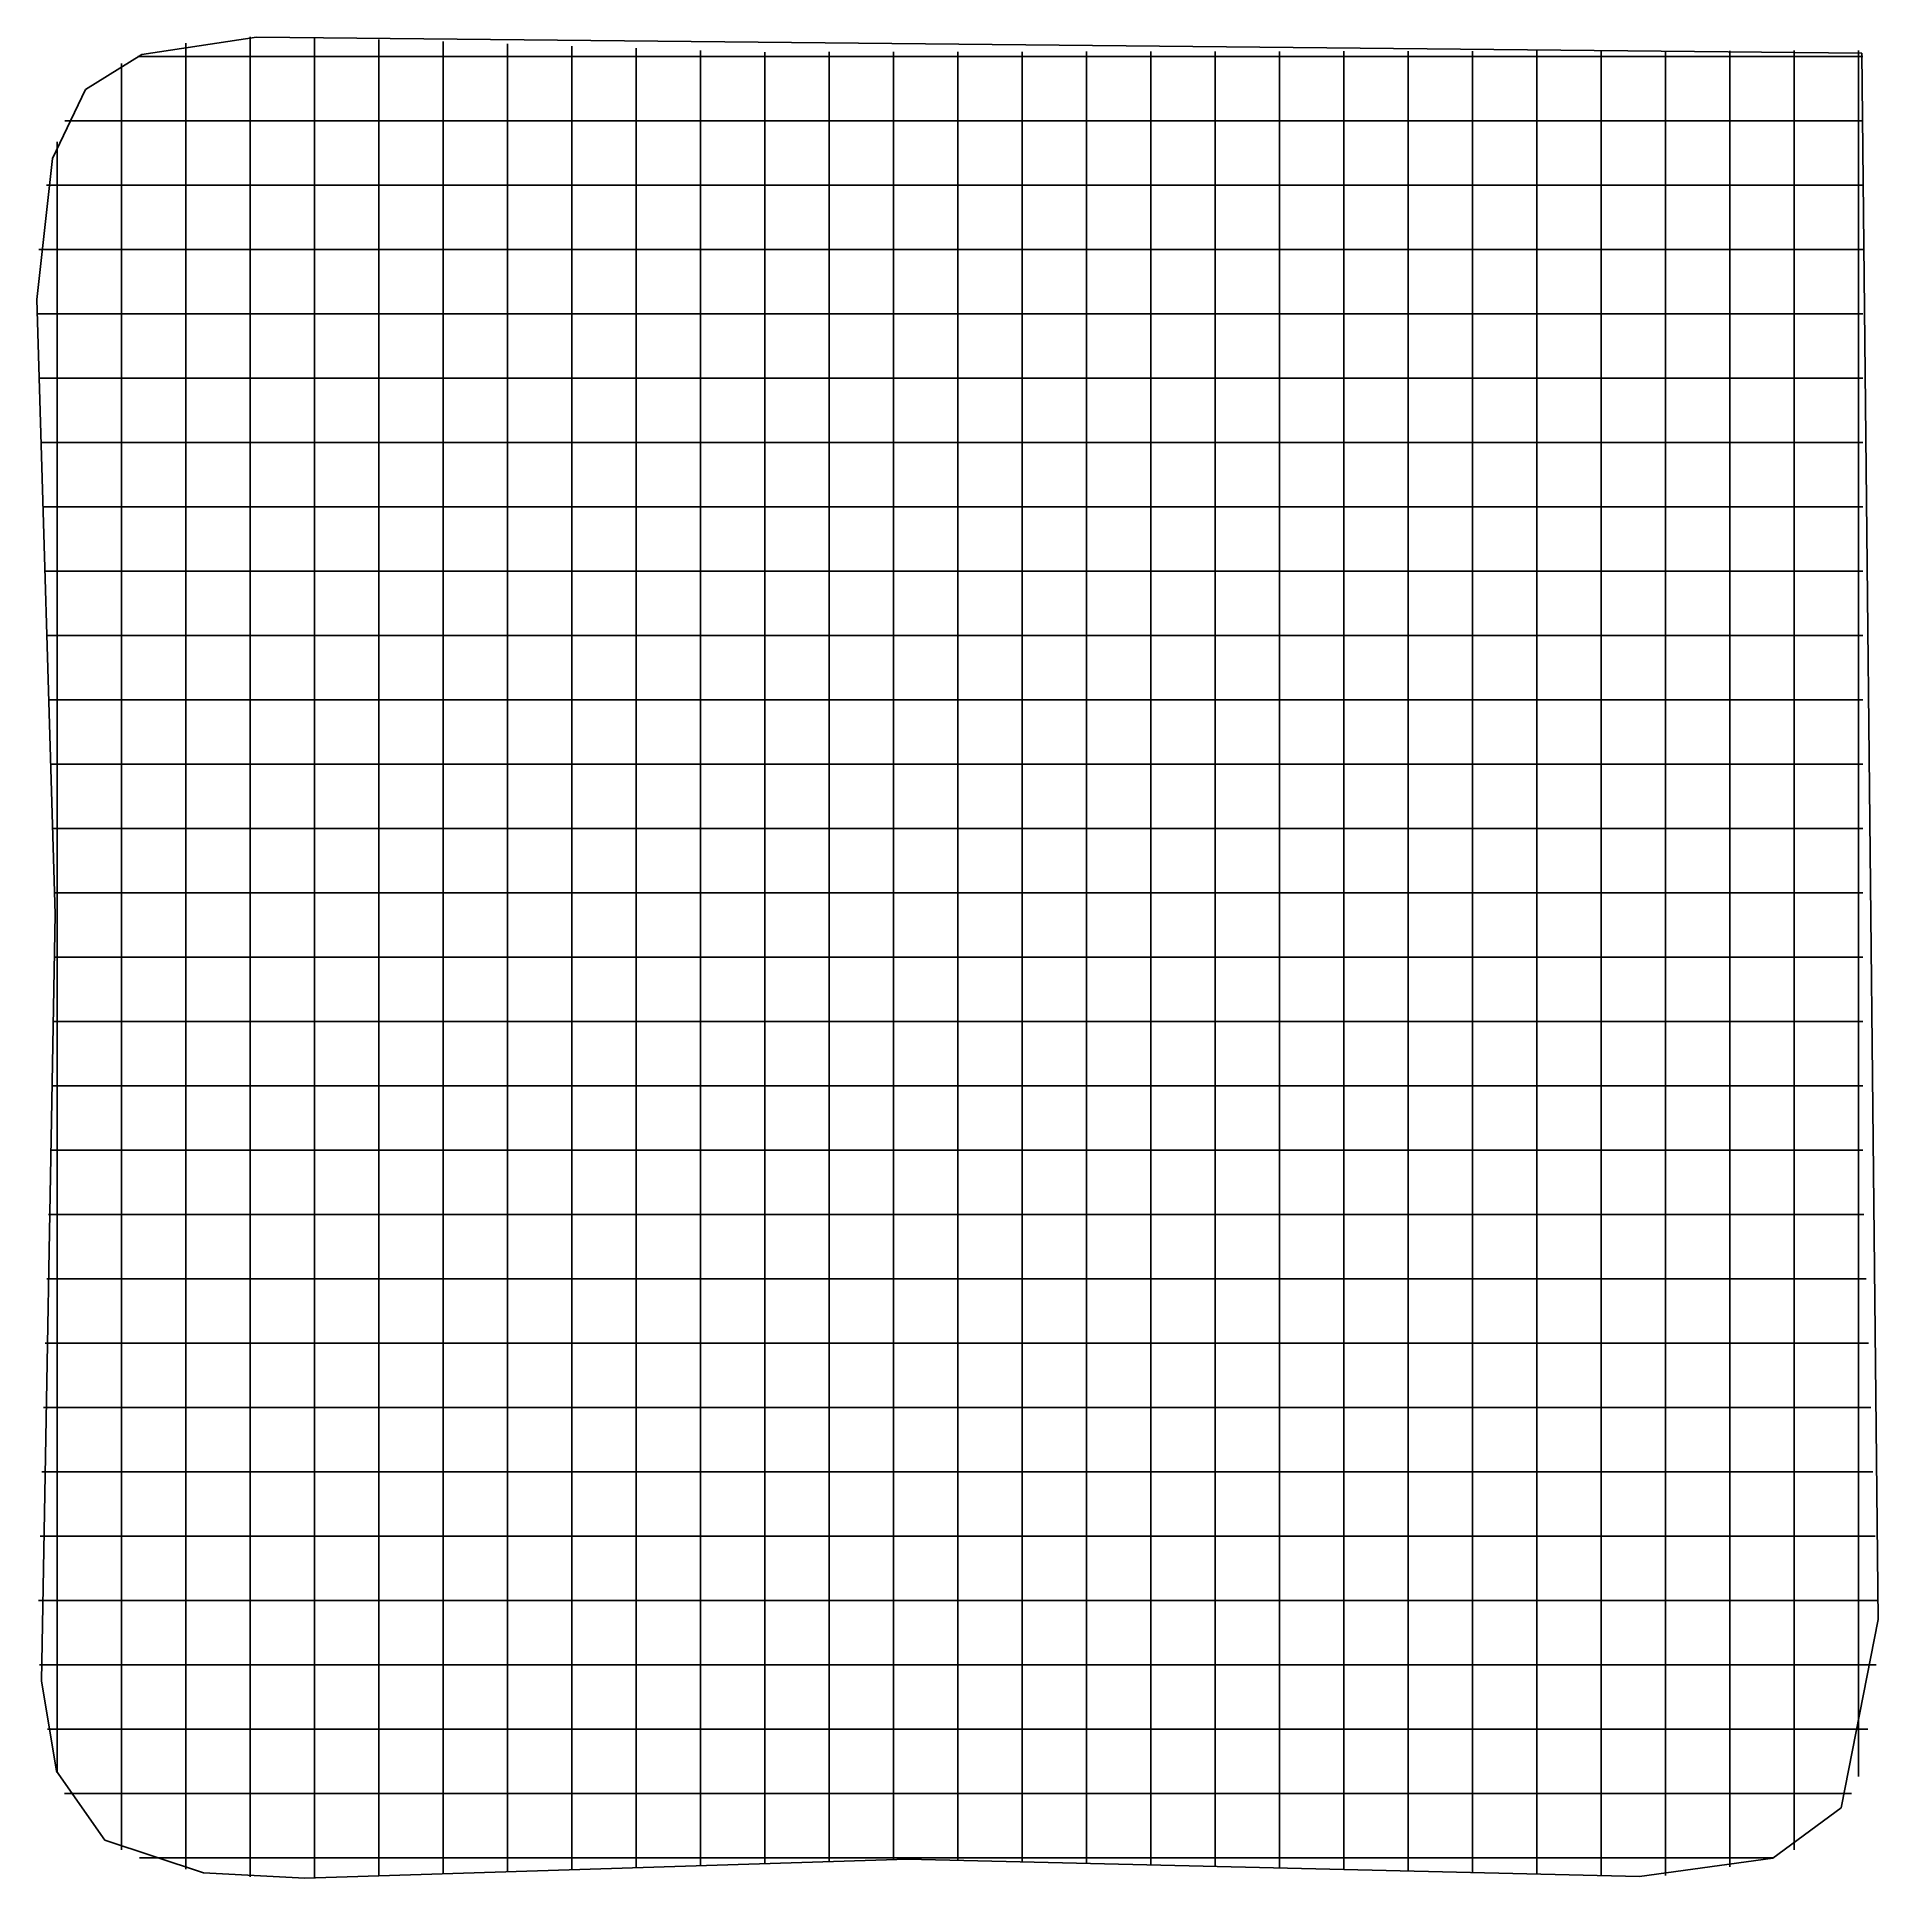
# Model space of a CAD drawing. Extents: x 0.4 to 14.7, y 0.4 to 14.7.
import ezdxf

# ---------------------------------------------------------------- set-up
doc = ezdxf.new("R2010")
doc.units = 0

msp = doc.modelspace()

# ---------------------------------------------------------------- linework, layer by layer
for p, q in [((2.142273, 14.741845), (1.251382, 14.605675)), ((2.142273, 14.741845), (1.251382, 14.605675)), ((2.092849, 14.743), (2.092849, 14.743906)), ((2.092849, 14.471065), (2.092849, 14.743)), ((14.617625, 14.617881), (2.142273, 14.741845)), ((14.617625, 14.617881), (2.142273, 14.741845)), ((2.592849, 14.470065), (2.592849, 14.742)), ((1.251382, 14.605675), (0.81334, 14.333799)), ((1.251382, 14.605675), (0.81334, 14.333799)), ((1.592849, 14.423065), (1.592849, 14.695)), ((3.092849, 14.452065), (3.092849, 14.724)), ((3.592849, 14.435065), (3.592849, 14.707)), ((4.092849, 14.689094), (4.092849, 14.69)), ((4.092849, 14.417158), (4.092849, 14.689094)), ((4.592849, 14.400065), (4.592849, 14.672)), ((5.092849, 14.383065), (5.092849, 14.655)), ((5.592849, 14.365065), (5.592849, 14.637)), ((6.092849, 14.353065), (6.092849, 14.625)), ((6.592849, 14.354065), (6.592849, 14.626)), ((7.092849, 14.355065), (7.092849, 14.627)), ((7.592849, 14.356065), (7.592849, 14.628)), ((8.092849, 14.356065), (8.092849, 14.628)), ((8.592849, 14.357065), (8.592849, 14.629)), ((9.092849, 14.358065), (9.092849, 14.63)), ((9.592849, 14.358065), (9.592849, 14.63)), ((10.092849, 14.359065), (10.092849, 14.631)), ((10.592849, 14.360065), (10.592849, 14.632)), ((11.092849, 14.361065), (11.092849, 14.633)), ((11.592849, 14.361065), (11.592849, 14.633)), ((12.092849, 14.362065), (12.092849, 14.634)), ((12.592849, 14.363065), (12.592849, 14.635)), ((13.092849, 14.635094), (13.092849, 14.636)), ((13.092849, 14.364065), (13.092849, 14.635094)), ((13.592849, 14.364065), (13.592849, 14.636)), ((14.092849, 14.365065), (14.092849, 14.637)), ((14.592849, 14.366065), (14.592849, 14.638)), ((14.74455, 2.444129), (14.617625, 14.617881)), ((14.74455, 2.444129), (14.617625, 14.617881)), ((1.092849, 14.536094), (1.092849, 14.537)), ((1.092849, 14.264158), (1.092849, 14.536094)), ((1.221, 14.592238), (1.492935, 14.592238)), ((1.221, 14.592238), (1.492935, 14.592238)), ((1.492935, 14.592238), (1.540177, 14.592238)), ((1.540177, 14.592238), (1.568242, 14.592238)), ((1.568242, 14.592238), (2.927919, 14.592238)), ((2.092849, 14.340377), (2.092849, 14.471065)), ((2.592849, 14.338629), (2.592849, 14.470065)), ((2.927919, 14.592238), (3.068242, 14.592238)), ((3.068242, 14.592238), (3.340177, 14.592238)), ((3.340177, 14.592238), (3.368242, 14.592238)), ((3.368242, 14.592238), (4.727919, 14.592238)), ((4.727919, 14.592238), (4.868242, 14.592238)), ((4.868242, 14.592238), (5.140177, 14.592238)), ((5.140177, 14.592238), (5.168242, 14.592238)), ((5.168242, 14.592238), (5.936913, 14.592238)), ((5.936913, 14.592238), (6.208848, 14.592238)), ((6.208848, 14.592238), (6.349171, 14.592238)), ((6.349171, 14.592238), (7.708848, 14.592238)), ((7.708848, 14.592238), (7.736913, 14.592238)), ((7.736913, 14.592238), (8.008848, 14.592238)), ((8.008848, 14.592238), (8.149171, 14.592238)), ((8.149171, 14.592238), (9.508848, 14.592238)), ((9.508848, 14.592238), (9.536913, 14.592238)), ((9.536913, 14.592238), (9.808848, 14.592238)), ((9.808848, 14.592238), (9.949171, 14.592238)), ((9.949171, 14.592238), (11.308848, 14.592238)), ((11.308848, 14.592238), (11.336913, 14.592238)), ((11.336913, 14.592238), (11.608848, 14.592238)), ((11.608848, 14.592238), (11.749171, 14.592238)), ((11.749171, 14.592238), (13.108848, 14.592238)), ((13.108848, 14.592238), (13.136913, 14.592238)), ((13.136913, 14.592238), (13.408848, 14.592238)), ((13.408848, 14.592238), (13.549171, 14.592238)), ((13.549171, 14.592238), (14.597935, 14.592238)), ((14.597935, 14.592238), (14.626, 14.592238)), ((0.81334, 14.333799), (0.557427, 13.79837)), ((0.81334, 14.333799), (0.557427, 13.79837)), ((1.592849, 14.302294), (1.592849, 14.423065)), ((2.092849, 12.9807), (2.092849, 14.340377)), ((2.592849, 12.978045), (2.592849, 14.338629)), ((3.092849, 14.32381), (3.092849, 14.452065)), ((3.092849, 12.964132), (3.092849, 14.32381)), ((3.592849, 14.309897), (3.592849, 14.435065)), ((3.592849, 12.950219), (3.592849, 14.309897)), ((4.092849, 14.294984), (4.092849, 14.417158)), ((4.592849, 14.281071), (4.592849, 14.400065)), ((5.092849, 14.267158), (5.092849, 14.383065)), ((5.592849, 14.252339), (5.592849, 14.365065)), ((6.092849, 14.242958), (6.092849, 14.353065)), ((6.592849, 14.245268), (6.592849, 14.354065)), ((7.092849, 14.247671), (7.092849, 14.355065)), ((7.592849, 14.248203), (7.592849, 14.356065)), ((8.092849, 14.247081), (8.092849, 14.356065)), ((8.592849, 14.246865), (8.592849, 14.357065)), ((9.092849, 14.246648), (9.092849, 14.358065)), ((9.592849, 14.245526), (9.592849, 14.358065)), ((10.092849, 14.24531), (10.092849, 14.359065)), ((10.592849, 14.245094), (10.592849, 14.360065)), ((11.092849, 14.244877), (11.092849, 14.361065)), ((11.592849, 14.243755), (11.592849, 14.361065)), ((12.092849, 14.243539), (12.092849, 14.362065)), ((12.592849, 14.243323), (12.592849, 14.363065)), ((13.092849, 14.244229), (13.092849, 14.364065)), ((13.592849, 14.25059), (13.592849, 14.364065)), ((14.092849, 14.263752), (14.092849, 14.365065)), ((14.592849, 14.318168), (14.592849, 14.366065)), ((14.592849, 14.290197), (14.592849, 14.318168)), ((1.092849, 14.1722), (1.092849, 14.264158)), ((1.092849, 12.812523), (1.092849, 14.1722)), ((1.592849, 12.942616), (1.592849, 14.302294)), ((4.092849, 12.935306), (4.092849, 14.294984)), ((4.592849, 12.921394), (4.592849, 14.281071)), ((5.092849, 12.907481), (5.092849, 14.267158)), ((5.592849, 12.892661), (5.592849, 14.252339)), ((6.092849, 12.883281), (6.092849, 14.242958)), ((6.592849, 12.88559), (6.592849, 14.245268)), ((7.092849, 12.887994), (7.092849, 14.247671)), ((7.592849, 12.887619), (7.592849, 14.248203)), ((8.092849, 12.887403), (8.092849, 14.247081)), ((8.592849, 12.887187), (8.592849, 14.246865)), ((9.092849, 12.886971), (9.092849, 14.246648)), ((9.592849, 12.885848), (9.592849, 14.245526)), ((10.092849, 12.885632), (10.092849, 14.24531)), ((10.592849, 12.885416), (10.592849, 14.245094)), ((11.092849, 12.884294), (11.092849, 14.244877)), ((11.592849, 12.884077), (11.592849, 14.243755)), ((12.092849, 12.883861), (12.092849, 14.243539)), ((12.592849, 12.883645), (12.592849, 14.243323)), ((13.092849, 12.883645), (13.092849, 14.244229)), ((13.592849, 12.890913), (13.592849, 14.25059)), ((14.092849, 12.904074), (14.092849, 14.263752)), ((14.592849, 12.930519), (14.592849, 14.290197)), ((0.654, 14.092238), (0.925935, 14.092238)), ((0.654, 14.092238), (0.925935, 14.092238)), ((0.925935, 14.092238), (1.026219, 14.092238)), ((1.026219, 14.092238), (2.385897, 14.092238)), ((2.385897, 14.092238), (2.413961, 14.092238)), ((2.413961, 14.092238), (2.685897, 14.092238)), ((2.685897, 14.092238), (2.826219, 14.092238)), ((2.826219, 14.092238), (4.185897, 14.092238)), ((4.185897, 14.092238), (4.213961, 14.092238)), ((4.213961, 14.092238), (4.485897, 14.092238)), ((4.485897, 14.092238), (4.626219, 14.092238)), ((4.626219, 14.092238), (5.985897, 14.092238)), ((5.985897, 14.092238), (6.013961, 14.092238)), ((6.013961, 14.092238), (6.285897, 14.092238)), ((6.285897, 14.092238), (6.426219, 14.092238)), ((6.426219, 14.092238), (7.785897, 14.092238)), ((7.785897, 14.092238), (7.813961, 14.092238)), ((7.813961, 14.092238), (8.085897, 14.092238)), ((8.085897, 14.092238), (8.226219, 14.092238)), ((8.226219, 14.092238), (9.585897, 14.092238)), ((9.585897, 14.092238), (9.613961, 14.092238)), ((9.613961, 14.092238), (9.885897, 14.092238)), ((9.885897, 14.092238), (10.026219, 14.092238)), ((10.026219, 14.092238), (11.385897, 14.092238)), ((11.385897, 14.092238), (11.413961, 14.092238)), ((11.413961, 14.092238), (11.685897, 14.092238)), ((11.685897, 14.092238), (11.826219, 14.092238)), ((11.826219, 14.092238), (13.185897, 14.092238)), ((13.185897, 14.092238), (13.213961, 14.092238)), ((13.213961, 14.092238), (13.485897, 14.092238)), ((13.485897, 14.092238), (13.626219, 14.092238)), ((13.626219, 14.092238), (14.597935, 14.092238)), ((14.597935, 14.092238), (14.626, 14.092238)), ((0.592849, 13.921986), (0.592849, 13.929)), ((0.592849, 13.650042), (0.592849, 13.921986)), ((0.557427, 13.79837), (0.43583, 12.701522)), ((0.557427, 13.79837), (0.43583, 12.701522)), ((0.592849, 13.509726), (0.592849, 13.650042)), ((0.511, 13.592238), (0.782935, 13.592238)), ((0.511, 13.592238), (0.782935, 13.592238)), ((0.592849, 12.150048), (0.592849, 13.509726)), ((0.782935, 13.592238), (0.896597, 13.592238)), ((0.896597, 13.592238), (2.256274, 13.592238)), ((2.256274, 13.592238), (2.284339, 13.592238)), ((2.284339, 13.592238), (2.556274, 13.592238)), ((2.556274, 13.592238), (2.696597, 13.592238)), ((2.696597, 13.592238), (4.056274, 13.592238)), ((4.056274, 13.592238), (4.084339, 13.592238)), ((4.084339, 13.592238), (4.356274, 13.592238)), ((4.356274, 13.592238), (4.496597, 13.592238)), ((4.496597, 13.592238), (5.856274, 13.592238)), ((5.856274, 13.592238), (5.884339, 13.592238)), ((5.884339, 13.592238), (6.156274, 13.592238)), ((6.156274, 13.592238), (6.296597, 13.592238)), ((6.296597, 13.592238), (7.656274, 13.592238)), ((7.656274, 13.592238), (7.684339, 13.592238)), ((7.684339, 13.592238), (7.956274, 13.592238)), ((7.956274, 13.592238), (8.096597, 13.592238)), ((8.096597, 13.592238), (9.456274, 13.592238)), ((9.456274, 13.592238), (9.484339, 13.592238)), ((9.484339, 13.592238), (9.756274, 13.592238)), ((9.756274, 13.592238), (9.896597, 13.592238)), ((9.896597, 13.592238), (11.256274, 13.592238)), ((11.256274, 13.592238), (11.284339, 13.592238)), ((11.284339, 13.592238), (11.556274, 13.592238)), ((11.556274, 13.592238), (11.696597, 13.592238)), ((11.696597, 13.592238), (13.056274, 13.592238)), ((13.056274, 13.592238), (13.084339, 13.592238)), ((13.084339, 13.592238), (13.356274, 13.592238)), ((13.356274, 13.592238), (13.496597, 13.592238)), ((13.496597, 13.592238), (14.597935, 13.592238)), ((14.597935, 13.592238), (14.626, 13.592238)), ((0.451, 13.092238), (0.722935, 13.092238)), ((0.451, 13.092238), (0.722935, 13.092238)), ((0.722935, 13.092238), (0.84221, 13.092238)), ((0.84221, 13.092238), (2.201887, 13.092238)), ((2.201887, 13.092238), (2.229952, 13.092238)), ((2.229952, 13.092238), (2.501887, 13.092238)), ((2.501887, 13.092238), (2.64221, 13.092238)), ((2.64221, 13.092238), (4.001887, 13.092238)), ((4.001887, 13.092238), (4.029952, 13.092238)), ((4.029952, 13.092238), (4.301887, 13.092238)), ((4.301887, 13.092238), (4.44221, 13.092238)), ((4.44221, 13.092238), (5.801887, 13.092238)), ((5.801887, 13.092238), (5.829952, 13.092238)), ((5.829952, 13.092238), (6.101887, 13.092238)), ((6.101887, 13.092238), (6.24221, 13.092238)), ((6.24221, 13.092238), (7.601887, 13.092238)), ((7.601887, 13.092238), (7.629952, 13.092238)), ((7.629952, 13.092238), (7.901887, 13.092238)), ((7.901887, 13.092238), (8.04221, 13.092238)), ((8.04221, 13.092238), (9.401887, 13.092238)), ((9.401887, 13.092238), (9.429952, 13.092238)), ((9.429952, 13.092238), (9.701887, 13.092238)), ((9.701887, 13.092238), (9.84221, 13.092238)), ((9.84221, 13.092238), (11.201887, 13.092238)), ((11.201887, 13.092238), (11.229952, 13.092238)), ((11.229952, 13.092238), (11.501887, 13.092238)), ((11.501887, 13.092238), (11.64221, 13.092238)), ((11.64221, 13.092238), (13.001887, 13.092238)), ((13.001887, 13.092238), (13.029952, 13.092238)), ((13.029952, 13.092238), (13.301887, 13.092238)), ((13.301887, 13.092238), (13.44221, 13.092238)), ((13.44221, 13.092238), (14.597935, 13.092238)), ((14.597935, 13.092238), (14.626, 13.092238)), ((1.592849, 12.914552), (1.592849, 12.942616)), ((1.592849, 12.642616), (1.592849, 12.914552)), ((2.092849, 12.952729), (2.092849, 12.9807)), ((2.092849, 12.680794), (2.092849, 12.952729)), ((2.592849, 12.949981), (2.592849, 12.978045)), ((2.592849, 12.678952), (2.592849, 12.949981)), ((3.092849, 12.936068), (3.092849, 12.964132)), ((3.092849, 12.664132), (3.092849, 12.936068)), ((3.592849, 12.922155), (3.592849, 12.950219)), ((3.592849, 12.650219), (3.592849, 12.922155)), ((4.092849, 12.907335), (4.092849, 12.935306)), ((4.092849, 12.6354), (4.092849, 12.907335)), ((4.592849, 12.893329), (4.592849, 12.921394)), ((4.592849, 12.621394), (4.592849, 12.893329)), ((5.092849, 12.879416), (5.092849, 12.907481)), ((5.092849, 12.607481), (5.092849, 12.879416)), ((5.592849, 12.864597), (5.592849, 12.892661)), ((6.092849, 12.855216), (6.092849, 12.883281)), ((6.592849, 12.857619), (6.592849, 12.88559)), ((7.092849, 12.859929), (7.092849, 12.887994)), ((7.592849, 12.859555), (7.592849, 12.887619)), ((8.092849, 12.859339), (8.092849, 12.887403)), ((8.592849, 12.859123), (8.592849, 12.887187)), ((9.092849, 12.858906), (9.092849, 12.886971)), ((9.592849, 12.857784), (9.592849, 12.885848)), ((10.092849, 12.857568), (10.092849, 12.885632)), ((10.592849, 12.857352), (10.592849, 12.885416)), ((11.092849, 12.856229), (11.092849, 12.884294)), ((11.592849, 12.856013), (11.592849, 12.884077)), ((12.092849, 12.855797), (12.092849, 12.883861)), ((12.592849, 12.855581), (12.592849, 12.883645)), ((13.092849, 12.855581), (13.092849, 12.883645)), ((13.592849, 12.862848), (13.592849, 12.890913)), ((14.092849, 12.87601), (14.092849, 12.904074)), ((14.592849, 12.790103), (14.592849, 12.930519)), ((1.092849, 12.784458), (1.092849, 12.812523)), ((1.092849, 12.512523), (1.092849, 12.784458)), ((5.592849, 12.592661), (5.592849, 12.864597)), ((6.092849, 12.583281), (6.092849, 12.855216)), ((6.592849, 12.585684), (6.592849, 12.857619)), ((7.092849, 12.587994), (7.092849, 12.859929)), ((7.592849, 12.588526), (7.592849, 12.859555)), ((8.092849, 12.587403), (8.092849, 12.859339)), ((8.592849, 12.587187), (8.592849, 12.859123)), ((9.092849, 12.586971), (9.092849, 12.858906)), ((9.592849, 12.585848), (9.592849, 12.857784)), ((10.092849, 12.585632), (10.092849, 12.857568)), ((10.592849, 12.585416), (10.592849, 12.857352)), ((11.092849, 12.5852), (11.092849, 12.856229)), ((11.592849, 12.584077), (11.592849, 12.856013)), ((12.092849, 12.583861), (12.092849, 12.855797)), ((12.592849, 12.583645), (12.592849, 12.855581)), ((13.092849, 12.584552), (13.092849, 12.855581)), ((13.592849, 12.590913), (13.592849, 12.862848)), ((14.092849, 12.604074), (14.092849, 12.87601)), ((14.592849, 12.518168), (14.592849, 12.790103)), ((0.43583, 12.701522), (0.578156, 7.926768)), ((0.43583, 12.701522), (0.578156, 7.926768)), ((0.438, 12.592238), (0.709935, 12.592238)), ((0.438, 12.592238), (0.709935, 12.592238)), ((0.709935, 12.592238), (0.830426, 12.592238)), ((0.830426, 12.592238), (2.190103, 12.592238)), ((1.592849, 12.502294), (1.592849, 12.642616)), ((2.092849, 12.540377), (2.092849, 12.680794)), ((2.190103, 12.592238), (2.218168, 12.592238)), ((2.218168, 12.592238), (2.490103, 12.592238)), ((2.490103, 12.592238), (2.630426, 12.592238)), ((2.592849, 12.538629), (2.592849, 12.678952)), ((2.630426, 12.592238), (3.990103, 12.592238)), ((3.092849, 12.52381), (3.092849, 12.664132)), ((3.592849, 12.509897), (3.592849, 12.650219)), ((3.990103, 12.592238), (4.018168, 12.592238)), ((4.018168, 12.592238), (4.290103, 12.592238)), ((4.092849, 12.494984), (4.092849, 12.6354)), ((4.290103, 12.592238), (4.430426, 12.592238)), ((4.430426, 12.592238), (5.790103, 12.592238)), ((4.592849, 12.481071), (4.592849, 12.621394)), ((5.092849, 12.467158), (5.092849, 12.607481)), ((5.592849, 12.452339), (5.592849, 12.592661)), ((5.790103, 12.592238), (5.818168, 12.592238)), ((5.818168, 12.592238), (6.090103, 12.592238)), ((6.090103, 12.592238), (6.230426, 12.592238)), ((6.230426, 12.592238), (7.590103, 12.592238)), ((7.590103, 12.592238), (7.618168, 12.592238)), ((7.618168, 12.592238), (7.890103, 12.592238)), ((7.890103, 12.592238), (8.030426, 12.592238)), ((8.030426, 12.592238), (9.390103, 12.592238)), ((9.390103, 12.592238), (9.418168, 12.592238)), ((9.418168, 12.592238), (9.690103, 12.592238)), ((9.690103, 12.592238), (9.830426, 12.592238)), ((9.830426, 12.592238), (11.190103, 12.592238)), ((11.190103, 12.592238), (11.218168, 12.592238)), ((11.218168, 12.592238), (11.490103, 12.592238)), ((11.490103, 12.592238), (11.630426, 12.592238)), ((11.630426, 12.592238), (12.990103, 12.592238)), ((12.990103, 12.592238), (13.018168, 12.592238)), ((13.018168, 12.592238), (13.290103, 12.592238)), ((13.290103, 12.592238), (13.430426, 12.592238)), ((13.430426, 12.592238), (14.597935, 12.592238)), ((14.092849, 12.463752), (14.092849, 12.604074)), ((14.597935, 12.592238), (14.626, 12.592238)), ((1.092849, 12.3722), (1.092849, 12.512523)), ((1.592849, 11.142616), (1.592849, 12.502294)), ((2.092849, 11.1807), (2.092849, 12.540377)), ((2.592849, 11.178045), (2.592849, 12.538629)), ((3.092849, 11.164132), (3.092849, 12.52381)), ((3.592849, 11.150219), (3.592849, 12.509897)), ((4.092849, 11.135306), (4.092849, 12.494984)), ((4.592849, 11.121394), (4.592849, 12.481071)), ((5.092849, 11.107481), (5.092849, 12.467158)), ((5.592849, 11.092661), (5.592849, 12.452339)), ((6.092849, 12.442958), (6.092849, 12.583281)), ((6.592849, 12.445268), (6.592849, 12.585684)), ((7.092849, 12.447671), (7.092849, 12.587994)), ((7.592849, 12.448203), (7.592849, 12.588526)), ((8.092849, 12.447081), (8.092849, 12.587403)), ((8.592849, 12.446865), (8.592849, 12.587187)), ((9.092849, 12.446648), (9.092849, 12.586971)), ((9.592849, 12.445526), (9.592849, 12.585848)), ((10.092849, 12.44531), (10.092849, 12.585632)), ((10.592849, 12.445094), (10.592849, 12.585416)), ((11.092849, 12.444877), (11.092849, 12.5852)), ((11.592849, 12.443755), (11.592849, 12.584077)), ((12.092849, 12.443539), (12.092849, 12.583861)), ((12.592849, 12.443323), (12.592849, 12.583645)), ((13.092849, 12.444229), (13.092849, 12.584552)), ((13.592849, 12.45059), (13.592849, 12.590913)), ((13.592849, 11.090913), (13.592849, 12.45059)), ((14.092849, 11.104074), (14.092849, 12.463752)), ((14.592849, 12.490197), (14.592849, 12.518168)), ((14.592849, 11.130519), (14.592849, 12.490197)), ((1.092849, 11.012523), (1.092849, 12.3722)), ((6.092849, 11.083281), (6.092849, 12.442958)), ((6.592849, 11.08559), (6.592849, 12.445268)), ((7.092849, 11.087994), (7.092849, 12.447671)), ((7.592849, 11.087619), (7.592849, 12.448203)), ((8.092849, 11.087403), (8.092849, 12.447081)), ((8.592849, 11.087187), (8.592849, 12.446865)), ((9.092849, 11.086971), (9.092849, 12.446648)), ((9.592849, 11.085848), (9.592849, 12.445526)), ((10.092849, 11.085632), (10.092849, 12.44531)), ((10.592849, 11.085416), (10.592849, 12.445094)), ((11.092849, 11.084294), (11.092849, 12.444877)), ((11.592849, 11.084077), (11.592849, 12.443755)), ((12.092849, 11.083861), (12.092849, 12.443539)), ((12.592849, 11.083645), (12.592849, 12.443323)), ((13.092849, 11.083645), (13.092849, 12.444229)), ((0.453, 12.092238), (0.724935, 12.092238)), ((0.453, 12.092238), (0.724935, 12.092238)), ((0.592849, 12.121984), (0.592849, 12.150048)), ((0.592849, 11.850048), (0.592849, 12.121984)), ((0.724935, 12.092238), (0.844023, 12.092238)), ((0.844023, 12.092238), (2.2037, 12.092238)), ((2.2037, 12.092238), (2.231765, 12.092238)), ((2.231765, 12.092238), (2.5037, 12.092238)), ((2.5037, 12.092238), (2.644023, 12.092238)), ((2.644023, 12.092238), (4.0037, 12.092238)), ((4.0037, 12.092238), (4.031765, 12.092238)), ((4.031765, 12.092238), (4.3037, 12.092238)), ((4.3037, 12.092238), (4.444023, 12.092238)), ((4.444023, 12.092238), (5.8037, 12.092238)), ((5.8037, 12.092238), (5.831765, 12.092238)), ((5.831765, 12.092238), (6.1037, 12.092238)), ((6.1037, 12.092238), (6.244023, 12.092238)), ((6.244023, 12.092238), (7.6037, 12.092238)), ((7.6037, 12.092238), (7.631765, 12.092238)), ((7.631765, 12.092238), (7.9037, 12.092238)), ((7.9037, 12.092238), (8.044023, 12.092238)), ((8.044023, 12.092238), (9.4037, 12.092238)), ((9.4037, 12.092238), (9.431765, 12.092238)), ((9.431765, 12.092238), (9.7037, 12.092238)), ((9.7037, 12.092238), (9.844023, 12.092238)), ((9.844023, 12.092238), (11.2037, 12.092238)), ((11.2037, 12.092238), (11.231765, 12.092238)), ((11.231765, 12.092238), (11.5037, 12.092238)), ((11.5037, 12.092238), (11.644023, 12.092238)), ((11.644023, 12.092238), (13.0037, 12.092238)), ((13.0037, 12.092238), (13.031765, 12.092238)), ((13.031765, 12.092238), (13.3037, 12.092238)), ((13.3037, 12.092238), (13.444023, 12.092238)), ((13.444023, 12.092238), (14.597935, 12.092238)), ((14.597935, 12.092238), (14.626, 12.092238)), ((0.592849, 11.709726), (0.592849, 11.850048)), ((0.468, 11.592238), (0.739935, 11.592238)), ((0.468, 11.592238), (0.739935, 11.592238)), ((0.592849, 10.350048), (0.592849, 11.709726)), ((0.739935, 11.592238), (0.857619, 11.592238)), ((0.857619, 11.592238), (2.217297, 11.592238)), ((2.217297, 11.592238), (2.245361, 11.592238)), ((2.245361, 11.592238), (2.517297, 11.592238)), ((2.517297, 11.592238), (2.657619, 11.592238)), ((2.657619, 11.592238), (4.017297, 11.592238)), ((4.017297, 11.592238), (4.045361, 11.592238)), ((4.045361, 11.592238), (4.317297, 11.592238)), ((4.317297, 11.592238), (4.457619, 11.592238)), ((4.457619, 11.592238), (5.817297, 11.592238)), ((5.817297, 11.592238), (5.845361, 11.592238)), ((5.845361, 11.592238), (6.117297, 11.592238)), ((6.117297, 11.592238), (6.257619, 11.592238)), ((6.257619, 11.592238), (7.617297, 11.592238)), ((7.617297, 11.592238), (7.645361, 11.592238)), ((7.645361, 11.592238), (7.917297, 11.592238)), ((7.917297, 11.592238), (8.057619, 11.592238)), ((8.057619, 11.592238), (9.417297, 11.592238)), ((9.417297, 11.592238), (9.445361, 11.592238)), ((9.445361, 11.592238), (9.717297, 11.592238)), ((9.717297, 11.592238), (9.857619, 11.592238)), ((9.857619, 11.592238), (11.217297, 11.592238)), ((11.217297, 11.592238), (11.245361, 11.592238)), ((11.245361, 11.592238), (11.517297, 11.592238)), ((11.517297, 11.592238), (11.657619, 11.592238)), ((11.657619, 11.592238), (13.017297, 11.592238)), ((13.017297, 11.592238), (13.045361, 11.592238)), ((13.045361, 11.592238), (13.317297, 11.592238)), ((13.317297, 11.592238), (13.457619, 11.592238)), ((13.457619, 11.592238), (14.597935, 11.592238)), ((14.597935, 11.592238), (14.626, 11.592238)), ((2.092849, 11.152729), (2.092849, 11.1807)), ((2.592849, 11.149981), (2.592849, 11.178045)), ((3.092849, 11.136068), (3.092849, 11.164132)), ((0.484, 11.092238), (0.755935, 11.092238)), ((0.484, 11.092238), (0.755935, 11.092238)), ((0.755935, 11.092238), (0.872123, 11.092238)), ((0.872123, 11.092238), (2.2318, 11.092238)), ((1.592849, 11.114552), (1.592849, 11.142616)), ((1.592849, 10.842616), (1.592849, 11.114552)), ((2.092849, 10.880794), (2.092849, 11.152729)), ((2.2318, 11.092238), (2.259865, 11.092238)), ((2.259865, 11.092238), (2.5318, 11.092238)), ((2.5318, 11.092238), (2.672123, 11.092238)), ((2.592849, 10.878952), (2.592849, 11.149981)), ((2.672123, 11.092238), (4.0318, 11.092238)), ((3.092849, 10.864132), (3.092849, 11.136068)), ((3.592849, 11.122155), (3.592849, 11.150219)), ((3.592849, 10.850219), (3.592849, 11.122155)), ((4.0318, 11.092238), (4.059865, 11.092238)), ((4.059865, 11.092238), (4.3318, 11.092238)), ((4.092849, 11.107335), (4.092849, 11.135306)), ((4.092849, 10.8354), (4.092849, 11.107335)), ((4.3318, 11.092238), (4.472123, 11.092238)), ((4.472123, 11.092238), (5.8318, 11.092238)), ((4.592849, 11.093329), (4.592849, 11.121394)), ((4.592849, 10.821394), (4.592849, 11.093329)), ((5.092849, 11.079416), (5.092849, 11.107481)), ((5.092849, 10.807481), (5.092849, 11.079416)), ((5.592849, 11.064597), (5.592849, 11.092661)), ((5.592849, 10.792661), (5.592849, 11.064597)), ((5.8318, 11.092238), (5.859865, 11.092238)), ((5.859865, 11.092238), (6.1318, 11.092238)), ((6.092849, 11.055216), (6.092849, 11.083281)), ((6.092849, 10.783281), (6.092849, 11.055216)), ((6.1318, 11.092238), (6.272123, 11.092238)), ((6.272123, 11.092238), (7.6318, 11.092238)), ((6.592849, 11.057619), (6.592849, 11.08559)), ((6.592849, 10.785684), (6.592849, 11.057619)), ((7.092849, 11.059929), (7.092849, 11.087994)), ((7.092849, 10.787994), (7.092849, 11.059929)), ((7.592849, 11.059555), (7.592849, 11.087619)), ((7.592849, 10.788526), (7.592849, 11.059555)), ((7.6318, 11.092238), (7.659865, 11.092238)), ((7.659865, 11.092238), (7.9318, 11.092238)), ((7.9318, 11.092238), (8.072123, 11.092238)), ((8.072123, 11.092238), (9.4318, 11.092238)), ((8.092849, 11.059339), (8.092849, 11.087403)), ((8.092849, 10.787403), (8.092849, 11.059339)), ((8.592849, 11.059123), (8.592849, 11.087187)), ((8.592849, 10.787187), (8.592849, 11.059123)), ((9.092849, 11.058906), (9.092849, 11.086971)), ((9.092849, 10.786971), (9.092849, 11.058906)), ((9.4318, 11.092238), (9.459865, 11.092238)), ((9.459865, 11.092238), (9.7318, 11.092238)), ((9.592849, 11.057784), (9.592849, 11.085848)), ((9.592849, 10.785848), (9.592849, 11.057784)), ((9.7318, 11.092238), (9.872123, 11.092238)), ((9.872123, 11.092238), (11.2318, 11.092238)), ((10.092849, 11.057568), (10.092849, 11.085632)), ((10.092849, 10.785632), (10.092849, 11.057568)), ((10.592849, 11.057352), (10.592849, 11.085416)), ((10.592849, 10.785416), (10.592849, 11.057352)), ((11.092849, 11.056229), (11.092849, 11.084294)), ((11.092849, 10.7852), (11.092849, 11.056229)), ((11.2318, 11.092238), (11.259865, 11.092238)), ((11.259865, 11.092238), (11.5318, 11.092238)), ((11.5318, 11.092238), (11.672123, 11.092238)), ((11.592849, 11.056013), (11.592849, 11.084077)), ((11.592849, 10.784077), (11.592849, 11.056013)), ((11.672123, 11.092238), (13.0318, 11.092238)), ((12.092849, 11.055797), (12.092849, 11.083861)), ((12.092849, 10.783861), (12.092849, 11.055797)), ((12.592849, 11.055581), (12.592849, 11.083645)), ((12.592849, 10.783645), (12.592849, 11.055581)), ((13.0318, 11.092238), (13.059865, 11.092238)), ((13.059865, 11.092238), (13.3318, 11.092238)), ((13.092849, 11.055581), (13.092849, 11.083645)), ((13.092849, 10.784552), (13.092849, 11.055581)), ((13.3318, 11.092238), (13.472123, 11.092238)), ((13.472123, 11.092238), (14.597935, 11.092238)), ((13.592849, 11.062848), (13.592849, 11.090913)), ((13.592849, 10.790913), (13.592849, 11.062848)), ((14.092849, 11.07601), (14.092849, 11.104074)), ((14.092849, 10.804074), (14.092849, 11.07601)), ((14.592849, 10.990103), (14.592849, 11.130519)), ((14.597935, 11.092238), (14.626, 11.092238)), ((1.092849, 10.984458), (1.092849, 11.012523)), ((1.092849, 10.712523), (1.092849, 10.984458)), ((2.092849, 10.740377), (2.092849, 10.880794)), ((2.592849, 10.738629), (2.592849, 10.878952)), ((14.592849, 10.718168), (14.592849, 10.990103)), ((1.592849, 10.702294), (1.592849, 10.842616)), ((2.092849, 9.3807), (2.092849, 10.740377)), ((2.592849, 9.378045), (2.592849, 10.738629)), ((3.092849, 10.72381), (3.092849, 10.864132)), ((3.592849, 10.709897), (3.592849, 10.850219)), ((4.092849, 10.694984), (4.092849, 10.8354)), ((4.592849, 10.681071), (4.592849, 10.821394)), ((5.092849, 10.667158), (5.092849, 10.807481)), ((5.592849, 10.652339), (5.592849, 10.792661)), ((6.092849, 10.642958), (6.092849, 10.783281)), ((6.592849, 10.645268), (6.592849, 10.785684)), ((7.092849, 10.647671), (7.092849, 10.787994)), ((7.592849, 10.648203), (7.592849, 10.788526)), ((8.092849, 10.647081), (8.092849, 10.787403)), ((8.592849, 10.646865), (8.592849, 10.787187)), ((9.092849, 10.646648), (9.092849, 10.786971)), ((9.592849, 10.645526), (9.592849, 10.785848)), ((10.092849, 10.64531), (10.092849, 10.785632)), ((10.592849, 10.645094), (10.592849, 10.785416)), ((11.092849, 10.644877), (11.092849, 10.7852)), ((11.592849, 10.643755), (11.592849, 10.784077)), ((12.092849, 10.643539), (12.092849, 10.783861)), ((12.592849, 10.643323), (12.592849, 10.783645)), ((13.092849, 10.644229), (13.092849, 10.784552)), ((13.592849, 10.65059), (13.592849, 10.790913)), ((14.092849, 10.663752), (14.092849, 10.804074)), ((0.499, 10.592238), (0.770935, 10.592238)), ((0.499, 10.592238), (0.770935, 10.592238)), ((0.770935, 10.592238), (0.885719, 10.592238)), ((0.885719, 10.592238), (2.245397, 10.592238)), ((1.092849, 10.5722), (1.092849, 10.712523)), ((1.592849, 9.342616), (1.592849, 10.702294)), ((2.245397, 10.592238), (2.273461, 10.592238)), ((2.273461, 10.592238), (2.545397, 10.592238)), ((2.545397, 10.592238), (2.685719, 10.592238)), ((2.685719, 10.592238), (4.045397, 10.592238)), ((3.092849, 9.364132), (3.092849, 10.72381)), ((3.592849, 9.350219), (3.592849, 10.709897)), ((4.045397, 10.592238), (4.073461, 10.592238)), ((4.073461, 10.592238), (4.345397, 10.592238)), ((4.092849, 9.335306), (4.092849, 10.694984)), ((4.345397, 10.592238), (4.485719, 10.592238)), ((4.485719, 10.592238), (5.845397, 10.592238)), ((4.592849, 9.321394), (4.592849, 10.681071)), ((5.092849, 9.307481), (5.092849, 10.667158)), ((5.592849, 9.292661), (5.592849, 10.652339)), ((5.845397, 10.592238), (5.873461, 10.592238)), ((5.873461, 10.592238), (6.145397, 10.592238)), ((6.092849, 9.283281), (6.092849, 10.642958)), ((6.145397, 10.592238), (6.285719, 10.592238)), ((6.285719, 10.592238), (7.645397, 10.592238)), ((6.592849, 9.28559), (6.592849, 10.645268)), ((7.092849, 9.287994), (7.092849, 10.647671)), ((7.592849, 9.287619), (7.592849, 10.648203)), ((7.645397, 10.592238), (7.673461, 10.592238)), ((7.673461, 10.592238), (7.945397, 10.592238)), ((7.945397, 10.592238), (8.085719, 10.592238)), ((8.085719, 10.592238), (9.445397, 10.592238)), ((8.092849, 9.287403), (8.092849, 10.647081)), ((8.592849, 9.287187), (8.592849, 10.646865)), ((9.092849, 9.286971), (9.092849, 10.646648)), ((9.445397, 10.592238), (9.473461, 10.592238)), ((9.473461, 10.592238), (9.745397, 10.592238)), ((9.592849, 9.285848), (9.592849, 10.645526)), ((9.745397, 10.592238), (9.885719, 10.592238)), ((9.885719, 10.592238), (11.245397, 10.592238)), ((10.092849, 9.285632), (10.092849, 10.64531)), ((10.592849, 9.285416), (10.592849, 10.645094)), ((11.092849, 9.284294), (11.092849, 10.644877)), ((11.245397, 10.592238), (11.273461, 10.592238)), ((11.273461, 10.592238), (11.545397, 10.592238)), ((11.545397, 10.592238), (11.685719, 10.592238)), ((11.592849, 9.284077), (11.592849, 10.643755)), ((11.685719, 10.592238), (13.045397, 10.592238)), ((12.092849, 9.283861), (12.092849, 10.643539)), ((12.592849, 9.283645), (12.592849, 10.643323)), ((13.045397, 10.592238), (13.073461, 10.592238)), ((13.073461, 10.592238), (13.345397, 10.592238)), ((13.092849, 9.283645), (13.092849, 10.644229)), ((13.345397, 10.592238), (13.485719, 10.592238)), ((13.485719, 10.592238), (14.597935, 10.592238)), ((13.592849, 9.290913), (13.592849, 10.65059)), ((14.092849, 9.304074), (14.092849, 10.663752)), ((14.592849, 10.690197), (14.592849, 10.718168)), ((14.592849, 9.330519), (14.592849, 10.690197)), ((14.597935, 10.592238), (14.626, 10.592238)), ((1.092849, 9.212523), (1.092849, 10.5722)), ((0.592849, 10.321984), (0.592849, 10.350048)), ((0.592849, 10.050048), (0.592849, 10.321984)), ((0.514, 10.092238), (0.785935, 10.092238)), ((0.514, 10.092238), (0.785935, 10.092238)), ((0.592849, 9.909726), (0.592849, 10.050048)), ((0.785935, 10.092238), (0.899316, 10.092238)), ((0.899316, 10.092238), (2.258994, 10.092238)), ((2.258994, 10.092238), (2.287058, 10.092238)), ((2.287058, 10.092238), (2.558994, 10.092238)), ((2.558994, 10.092238), (2.699316, 10.092238)), ((2.699316, 10.092238), (4.058994, 10.092238)), ((4.058994, 10.092238), (4.087058, 10.092238)), ((4.087058, 10.092238), (4.358994, 10.092238)), ((4.358994, 10.092238), (4.499316, 10.092238)), ((4.499316, 10.092238), (5.858994, 10.092238)), ((5.858994, 10.092238), (5.887058, 10.092238)), ((5.887058, 10.092238), (6.158994, 10.092238)), ((6.158994, 10.092238), (6.299316, 10.092238)), ((6.299316, 10.092238), (7.658994, 10.092238)), ((7.658994, 10.092238), (7.687058, 10.092238)), ((7.687058, 10.092238), (7.958994, 10.092238)), ((7.958994, 10.092238), (8.099316, 10.092238)), ((8.099316, 10.092238), (9.458994, 10.092238)), ((9.458994, 10.092238), (9.487058, 10.092238)), ((9.487058, 10.092238), (9.758994, 10.092238)), ((9.758994, 10.092238), (9.899316, 10.092238)), ((9.899316, 10.092238), (11.258994, 10.092238)), ((11.258994, 10.092238), (11.287058, 10.092238)), ((11.287058, 10.092238), (11.558994, 10.092238)), ((11.558994, 10.092238), (11.699316, 10.092238)), ((11.699316, 10.092238), (13.058994, 10.092238)), ((13.058994, 10.092238), (13.087058, 10.092238)), ((13.087058, 10.092238), (13.358994, 10.092238)), ((13.358994, 10.092238), (13.499316, 10.092238)), ((13.499316, 10.092238), (14.597935, 10.092238)), ((14.597935, 10.092238), (14.626, 10.092238)), ((0.592849, 8.550048), (0.592849, 9.909726)), ((0.529, 9.592238), (0.800935, 9.592238)), ((0.529, 9.592238), (0.800935, 9.592238)), ((0.800935, 9.592238), (0.912913, 9.592238)), ((0.912913, 9.592238), (2.273497, 9.592238)), ((2.273497, 9.592238), (2.301561, 9.592238)), ((2.301561, 9.592238), (2.57259, 9.592238)), ((2.57259, 9.592238), (2.712913, 9.592238)), ((2.712913, 9.592238), (4.073497, 9.592238)), ((4.073497, 9.592238), (4.101561, 9.592238)), ((4.101561, 9.592238), (4.37259, 9.592238)), ((4.37259, 9.592238), (4.512913, 9.592238)), ((4.512913, 9.592238), (5.873497, 9.592238)), ((5.873497, 9.592238), (5.901561, 9.592238)), ((5.901561, 9.592238), (6.17259, 9.592238)), ((6.17259, 9.592238), (6.312913, 9.592238)), ((6.312913, 9.592238), (7.673497, 9.592238)), ((7.673497, 9.592238), (7.701561, 9.592238)), ((7.701561, 9.592238), (7.97259, 9.592238)), ((7.97259, 9.592238), (8.112913, 9.592238)), ((8.112913, 9.592238), (9.473497, 9.592238)), ((9.473497, 9.592238), (9.501561, 9.592238)), ((9.501561, 9.592238), (9.77259, 9.592238)), ((9.77259, 9.592238), (9.912913, 9.592238)), ((9.912913, 9.592238), (11.273497, 9.592238)), ((11.273497, 9.592238), (11.301561, 9.592238)), ((11.301561, 9.592238), (11.57259, 9.592238)), ((11.57259, 9.592238), (11.712913, 9.592238)), ((11.712913, 9.592238), (13.073497, 9.592238)), ((13.073497, 9.592238), (13.101561, 9.592238)), ((13.101561, 9.592238), (13.37259, 9.592238)), ((13.37259, 9.592238), (13.512913, 9.592238)), ((13.512913, 9.592238), (14.597935, 9.592238)), ((14.597935, 9.592238), (14.626, 9.592238)), ((1.592849, 9.314552), (1.592849, 9.342616)), ((1.592849, 9.042616), (1.592849, 9.314552)), ((2.092849, 9.352729), (2.092849, 9.3807)), ((2.092849, 9.080794), (2.092849, 9.352729)), ((2.592849, 9.349981), (2.592849, 9.378045)), ((2.592849, 9.078952), (2.592849, 9.349981)), ((3.092849, 9.336068), (3.092849, 9.364132)), ((3.092849, 9.064132), (3.092849, 9.336068)), ((3.592849, 9.322155), (3.592849, 9.350219)), ((3.592849, 9.050219), (3.592849, 9.322155)), ((4.092849, 9.307335), (4.092849, 9.335306)), ((4.092849, 9.0354), (4.092849, 9.307335)), ((4.592849, 9.293329), (4.592849, 9.321394)), ((5.092849, 9.279416), (5.092849, 9.307481)), ((14.092849, 9.27601), (14.092849, 9.304074)), ((14.592849, 9.190103), (14.592849, 9.330519)), ((1.092849, 9.184458), (1.092849, 9.212523)), ((1.092849, 8.912523), (1.092849, 9.184458)), ((4.592849, 9.021394), (4.592849, 9.293329)), ((5.092849, 9.007481), (5.092849, 9.279416)), ((5.592849, 9.264597), (5.592849, 9.292661)), ((5.592849, 8.992661), (5.592849, 9.264597)), ((6.092849, 9.255216), (6.092849, 9.283281)), ((6.092849, 8.983281), (6.092849, 9.255216)), ((6.592849, 9.257619), (6.592849, 9.28559)), ((6.592849, 8.985684), (6.592849, 9.257619)), ((7.092849, 9.259929), (7.092849, 9.287994)), ((7.092849, 8.987994), (7.092849, 9.259929)), ((7.592849, 9.259555), (7.592849, 9.287619)), ((7.592849, 8.988526), (7.592849, 9.259555)), ((8.092849, 9.259339), (8.092849, 9.287403)), ((8.092849, 8.987403), (8.092849, 9.259339)), ((8.592849, 9.259123), (8.592849, 9.287187)), ((8.592849, 8.987187), (8.592849, 9.259123)), ((9.092849, 9.258906), (9.092849, 9.286971)), ((9.092849, 8.986971), (9.092849, 9.258906)), ((9.592849, 9.257784), (9.592849, 9.285848)), ((9.592849, 8.985848), (9.592849, 9.257784)), ((10.092849, 9.257568), (10.092849, 9.285632)), ((10.092849, 8.985632), (10.092849, 9.257568)), ((10.592849, 9.257352), (10.592849, 9.285416)), ((10.592849, 8.985416), (10.592849, 9.257352)), ((11.092849, 9.256229), (11.092849, 9.284294)), ((11.092849, 8.9852), (11.092849, 9.256229)), ((11.592849, 9.256013), (11.592849, 9.284077)), ((11.592849, 8.984077), (11.592849, 9.256013)), ((12.092849, 9.255797), (12.092849, 9.283861)), ((12.092849, 8.983861), (12.092849, 9.255797)), ((12.592849, 9.255581), (12.592849, 9.283645)), ((12.592849, 8.983645), (12.592849, 9.255581)), ((13.092849, 9.255581), (13.092849, 9.283645)), ((13.092849, 8.984552), (13.092849, 9.255581)), ((13.592849, 9.262848), (13.592849, 9.290913)), ((13.592849, 8.990913), (13.592849, 9.262848)), ((14.092849, 9.004074), (14.092849, 9.27601)), ((14.592849, 8.918168), (14.592849, 9.190103)), ((0.545, 9.092238), (0.816935, 9.092238)), ((0.545, 9.092238), (0.816935, 9.092238)), ((0.816935, 9.092238), (0.927416, 9.092238)), ((0.927416, 9.092238), (2.287094, 9.092238)), ((1.592849, 8.902294), (1.592849, 9.042616)), ((2.092849, 8.940377), (2.092849, 9.080794)), ((2.287094, 9.092238), (2.315158, 9.092238)), ((2.315158, 9.092238), (2.587094, 9.092238)), ((2.587094, 9.092238), (2.727416, 9.092238)), ((2.592849, 8.938629), (2.592849, 9.078952)), ((2.727416, 9.092238), (4.087094, 9.092238)), ((3.092849, 8.92381), (3.092849, 9.064132)), ((3.592849, 8.909897), (3.592849, 9.050219)), ((4.087094, 9.092238), (4.115158, 9.092238)), ((4.092849, 8.894984), (4.092849, 9.0354)), ((4.115158, 9.092238), (4.387094, 9.092238)), ((4.387094, 9.092238), (4.527416, 9.092238)), ((4.527416, 9.092238), (5.887094, 9.092238)), ((4.592849, 8.881071), (4.592849, 9.021394)), ((5.887094, 9.092238), (5.915158, 9.092238)), ((5.915158, 9.092238), (6.187094, 9.092238)), ((6.187094, 9.092238), (6.327416, 9.092238)), ((6.327416, 9.092238), (7.687094, 9.092238)), ((7.687094, 9.092238), (7.715158, 9.092238)), ((7.715158, 9.092238), (7.987094, 9.092238)), ((7.987094, 9.092238), (8.127416, 9.092238)), ((8.127416, 9.092238), (9.487094, 9.092238)), ((9.487094, 9.092238), (9.515158, 9.092238)), ((9.515158, 9.092238), (9.787094, 9.092238)), ((9.787094, 9.092238), (9.927416, 9.092238)), ((9.927416, 9.092238), (11.287094, 9.092238)), ((11.287094, 9.092238), (11.315158, 9.092238)), ((11.315158, 9.092238), (11.587094, 9.092238)), ((11.587094, 9.092238), (11.727416, 9.092238)), ((11.727416, 9.092238), (13.087094, 9.092238)), ((13.087094, 9.092238), (13.115158, 9.092238)), ((13.115158, 9.092238), (13.387094, 9.092238)), ((13.387094, 9.092238), (13.527416, 9.092238)), ((13.527416, 9.092238), (14.597935, 9.092238)), ((14.597935, 9.092238), (14.626, 9.092238)), ((1.092849, 8.7722), (1.092849, 8.912523)), ((1.592849, 7.542616), (1.592849, 8.902294)), ((2.092849, 7.5807), (2.092849, 8.940377)), ((2.592849, 7.578045), (2.592849, 8.938629)), ((3.092849, 7.564132), (3.092849, 8.92381)), ((3.592849, 7.550219), (3.592849, 8.909897)), ((4.092849, 7.535306), (4.092849, 8.894984)), ((4.592849, 7.521394), (4.592849, 8.881071)), ((5.092849, 8.867158), (5.092849, 9.007481)), ((5.592849, 8.852339), (5.592849, 8.992661)), ((6.092849, 8.842958), (6.092849, 8.983281)), ((6.592849, 8.845268), (6.592849, 8.985684)), ((7.092849, 8.847671), (7.092849, 8.987994)), ((7.592849, 8.848203), (7.592849, 8.988526)), ((8.092849, 8.847081), (8.092849, 8.987403)), ((8.592849, 8.846865), (8.592849, 8.987187)), ((9.092849, 8.846648), (9.092849, 8.986971)), ((9.592849, 8.845526), (9.592849, 8.985848)), ((10.092849, 8.84531), (10.092849, 8.985632)), ((10.592849, 8.845094), (10.592849, 8.985416)), ((11.092849, 8.844877), (11.092849, 8.9852)), ((11.592849, 8.843755), (11.592849, 8.984077)), ((12.092849, 8.843539), (12.092849, 8.983861)), ((12.592849, 8.843323), (12.592849, 8.983645)), ((13.092849, 8.844229), (13.092849, 8.984552)), ((13.592849, 8.85059), (13.592849, 8.990913)), ((14.092849, 8.863752), (14.092849, 9.004074)), ((14.592849, 8.890197), (14.592849, 8.918168)), ((14.592849, 7.530519), (14.592849, 8.890197)), ((1.092849, 7.412523), (1.092849, 8.7722)), ((5.092849, 7.507481), (5.092849, 8.867158)), ((5.592849, 7.492661), (5.592849, 8.852339)), ((6.092849, 7.483281), (6.092849, 8.842958)), ((6.592849, 7.48559), (6.592849, 8.845268)), ((7.092849, 7.487994), (7.092849, 8.847671)), ((7.592849, 7.487619), (7.592849, 8.848203)), ((8.092849, 7.487403), (8.092849, 8.847081)), ((8.592849, 7.487187), (8.592849, 8.846865)), ((9.092849, 7.486971), (9.092849, 8.846648)), ((9.592849, 7.485848), (9.592849, 8.845526)), ((10.092849, 7.485632), (10.092849, 8.84531)), ((10.592849, 7.485416), (10.592849, 8.845094)), ((11.092849, 7.484294), (11.092849, 8.844877)), ((11.592849, 7.484077), (11.592849, 8.843755)), ((12.092849, 7.483861), (12.092849, 8.843539)), ((12.592849, 7.483645), (12.592849, 8.843323)), ((13.092849, 7.483645), (13.092849, 8.844229)), ((13.592849, 7.490913), (13.592849, 8.85059)), ((14.092849, 7.504074), (14.092849, 8.863752)), ((0.56, 8.592238), (0.831935, 8.592238)), ((0.56, 8.592238), (0.831935, 8.592238)), ((0.831935, 8.592238), (0.941013, 8.592238)), ((0.941013, 8.592238), (2.30069, 8.592238)), ((2.30069, 8.592238), (2.328755, 8.592238)), ((2.328755, 8.592238), (2.60069, 8.592238)), ((2.60069, 8.592238), (2.741013, 8.592238)), ((2.741013, 8.592238), (4.10069, 8.592238)), ((4.10069, 8.592238), (4.128755, 8.592238)), ((4.128755, 8.592238), (4.40069, 8.592238)), ((4.40069, 8.592238), (4.541013, 8.592238)), ((4.541013, 8.592238), (5.90069, 8.592238)), ((5.90069, 8.592238), (5.928755, 8.592238)), ((5.928755, 8.592238), (6.20069, 8.592238)), ((6.20069, 8.592238), (6.341013, 8.592238)), ((6.341013, 8.592238), (7.70069, 8.592238)), ((7.70069, 8.592238), (7.728755, 8.592238)), ((7.728755, 8.592238), (8.00069, 8.592238)), ((8.00069, 8.592238), (8.141013, 8.592238)), ((8.141013, 8.592238), (9.50069, 8.592238)), ((9.50069, 8.592238), (9.528755, 8.592238)), ((9.528755, 8.592238), (9.80069, 8.592238)), ((9.80069, 8.592238), (9.941013, 8.592238)), ((9.941013, 8.592238), (11.30069, 8.592238)), ((11.30069, 8.592238), (11.328755, 8.592238)), ((11.328755, 8.592238), (11.60069, 8.592238)), ((11.60069, 8.592238), (11.741013, 8.592238)), ((11.741013, 8.592238), (13.10069, 8.592238)), ((13.10069, 8.592238), (13.128755, 8.592238)), ((13.128755, 8.592238), (13.40069, 8.592238)), ((13.40069, 8.592238), (13.541013, 8.592238)), ((13.541013, 8.592238), (14.597935, 8.592238)), ((14.597935, 8.592238), (14.626, 8.592238)), ((0.592849, 8.521984), (0.592849, 8.550048)), ((0.592849, 8.250048), (0.592849, 8.521984)), ((0.592849, 8.109726), (0.592849, 8.250048)), ((0.575, 8.092238), (0.846935, 8.092238)), ((0.575, 8.092238), (0.846935, 8.092238)), ((0.592849, 6.750048), (0.592849, 8.109726)), ((0.846935, 8.092238), (0.95461, 8.092238)), ((0.95461, 8.092238), (2.315194, 8.092238)), ((2.315194, 8.092238), (2.343258, 8.092238)), ((2.343258, 8.092238), (2.614287, 8.092238)), ((2.614287, 8.092238), (2.75461, 8.092238)), ((2.75461, 8.092238), (4.115194, 8.092238)), ((4.115194, 8.092238), (4.143258, 8.092238)), ((4.143258, 8.092238), (4.414287, 8.092238)), ((4.414287, 8.092238), (4.55461, 8.092238)), ((4.55461, 8.092238), (5.915194, 8.092238)), ((5.915194, 8.092238), (5.943258, 8.092238)), ((5.943258, 8.092238), (6.214287, 8.092238)), ((6.214287, 8.092238), (6.35461, 8.092238)), ((6.35461, 8.092238), (7.715194, 8.092238)), ((7.715194, 8.092238), (7.743258, 8.092238)), ((7.743258, 8.092238), (8.014287, 8.092238)), ((8.014287, 8.092238), (8.15461, 8.092238)), ((8.15461, 8.092238), (9.515194, 8.092238)), ((9.515194, 8.092238), (9.543258, 8.092238)), ((9.543258, 8.092238), (9.814287, 8.092238)), ((9.814287, 8.092238), (9.95461, 8.092238)), ((9.95461, 8.092238), (11.315194, 8.092238)), ((11.315194, 8.092238), (11.343258, 8.092238)), ((11.343258, 8.092238), (11.614287, 8.092238)), ((11.614287, 8.092238), (11.75461, 8.092238)), ((11.75461, 8.092238), (13.115194, 8.092238)), ((13.115194, 8.092238), (13.143258, 8.092238)), ((13.143258, 8.092238), (13.414287, 8.092238)), ((13.414287, 8.092238), (13.55461, 8.092238)), ((13.55461, 8.092238), (14.597935, 8.092238)), ((14.597935, 8.092238), (14.626, 8.092238)), ((0.578156, 7.926768), (0.471644, 1.968895)), ((0.578156, 7.926768), (0.471644, 1.968895)), ((0.576, 7.592238), (0.576906, 7.592238)), ((0.576, 7.592238), (0.576906, 7.592238)), ((0.576906, 7.592238), (0.847935, 7.592238)), ((0.847935, 7.592238), (0.955516, 7.592238)), ((0.955516, 7.592238), (2.3161, 7.592238)), ((2.3161, 7.592238), (2.344165, 7.592238)), ((2.344165, 7.592238), (2.615194, 7.592238)), ((2.615194, 7.592238), (2.755516, 7.592238)), ((2.755516, 7.592238), (4.1161, 7.592238)), ((4.1161, 7.592238), (4.144165, 7.592238)), ((4.144165, 7.592238), (4.415194, 7.592238)), ((4.415194, 7.592238), (4.555516, 7.592238)), ((4.555516, 7.592238), (5.9161, 7.592238)), ((5.9161, 7.592238), (5.944165, 7.592238)), ((5.944165, 7.592238), (6.215194, 7.592238)), ((6.215194, 7.592238), (6.355516, 7.592238)), ((6.355516, 7.592238), (7.7161, 7.592238)), ((7.7161, 7.592238), (7.744165, 7.592238)), ((7.744165, 7.592238), (8.015194, 7.592238)), ((8.015194, 7.592238), (8.155516, 7.592238)), ((8.155516, 7.592238), (9.5161, 7.592238)), ((9.5161, 7.592238), (9.544165, 7.592238)), ((9.544165, 7.592238), (9.815194, 7.592238)), ((9.815194, 7.592238), (9.955516, 7.592238)), ((9.955516, 7.592238), (11.3161, 7.592238)), ((11.3161, 7.592238), (11.344165, 7.592238)), ((11.344165, 7.592238), (11.615194, 7.592238)), ((11.615194, 7.592238), (11.755516, 7.592238)), ((11.755516, 7.592238), (13.1161, 7.592238)), ((13.1161, 7.592238), (13.144165, 7.592238)), ((13.144165, 7.592238), (13.415194, 7.592238)), ((13.415194, 7.592238), (13.555516, 7.592238)), ((13.555516, 7.592238), (14.597935, 7.592238)), ((14.597935, 7.592238), (14.626, 7.592238)), ((1.592849, 7.514552), (1.592849, 7.542616)), ((1.592849, 7.242616), (1.592849, 7.514552)), ((2.092849, 7.552729), (2.092849, 7.5807)), ((2.092849, 7.280794), (2.092849, 7.552729)), ((2.592849, 7.549981), (2.592849, 7.578045)), ((2.592849, 7.278952), (2.592849, 7.549981)), ((3.092849, 7.536068), (3.092849, 7.564132)), ((3.092849, 7.264132), (3.092849, 7.536068)), ((3.592849, 7.522155), (3.592849, 7.550219)), ((3.592849, 7.250219), (3.592849, 7.522155)), ((4.092849, 7.507335), (4.092849, 7.535306)), ((4.092849, 7.2354), (4.092849, 7.507335)), ((4.592849, 7.493329), (4.592849, 7.521394)), ((4.592849, 7.221394), (4.592849, 7.493329)), ((5.092849, 7.479416), (5.092849, 7.507481)), ((5.092849, 7.207481), (5.092849, 7.479416)), ((5.592849, 7.464597), (5.592849, 7.492661)), ((5.592849, 7.192661), (5.592849, 7.464597)), ((6.092849, 7.455216), (6.092849, 7.483281)), ((6.092849, 7.183281), (6.092849, 7.455216)), ((6.592849, 7.457619), (6.592849, 7.48559)), ((6.592849, 7.185684), (6.592849, 7.457619)), ((7.092849, 7.459929), (7.092849, 7.487994)), ((7.092849, 7.187994), (7.092849, 7.459929)), ((7.592849, 7.459555), (7.592849, 7.487619)), ((7.592849, 7.188526), (7.592849, 7.459555)), ((8.092849, 7.459339), (8.092849, 7.487403)), ((8.092849, 7.187403), (8.092849, 7.459339)), ((8.592849, 7.459123), (8.592849, 7.487187)), ((8.592849, 7.187187), (8.592849, 7.459123)), ((9.092849, 7.458906), (9.092849, 7.486971)), ((9.092849, 7.186971), (9.092849, 7.458906)), ((9.592849, 7.457784), (9.592849, 7.485848)), ((9.592849, 7.185848), (9.592849, 7.457784)), ((10.092849, 7.457568), (10.092849, 7.485632)), ((10.092849, 7.185632), (10.092849, 7.457568)), ((10.592849, 7.457352), (10.592849, 7.485416)), ((10.592849, 7.185416), (10.592849, 7.457352)), ((11.092849, 7.456229), (11.092849, 7.484294)), ((11.092849, 7.1852), (11.092849, 7.456229)), ((11.592849, 7.456013), (11.592849, 7.484077)), ((11.592849, 7.184077), (11.592849, 7.456013)), ((12.092849, 7.455797), (12.092849, 7.483861)), ((12.092849, 7.183861), (12.092849, 7.455797)), ((12.592849, 7.455581), (12.592849, 7.483645)), ((12.592849, 7.183645), (12.592849, 7.455581)), ((13.092849, 7.455581), (13.092849, 7.483645)), ((13.092849, 7.184552), (13.092849, 7.455581)), ((13.592849, 7.462848), (13.592849, 7.490913)), ((13.592849, 7.190913), (13.592849, 7.462848)), ((14.092849, 7.47601), (14.092849, 7.504074)), ((14.092849, 7.204074), (14.092849, 7.47601)), ((14.592849, 7.390103), (14.592849, 7.530519)), ((1.092849, 7.384458), (1.092849, 7.412523)), ((1.092849, 7.112523), (1.092849, 7.384458)), ((14.592849, 7.118168), (14.592849, 7.390103)), ((1.592849, 7.102294), (1.592849, 7.242616)), ((2.092849, 7.140377), (2.092849, 7.280794)), ((2.592849, 7.138629), (2.592849, 7.278952)), ((3.092849, 7.12381), (3.092849, 7.264132)), ((3.592849, 7.109897), (3.592849, 7.250219)), ((4.092849, 7.094984), (4.092849, 7.2354)), ((4.592849, 7.081071), (4.592849, 7.221394)), ((5.092849, 7.067158), (5.092849, 7.207481)), ((5.592849, 7.052339), (5.592849, 7.192661)), ((6.092849, 7.042958), (6.092849, 7.183281)), ((6.592849, 7.045268), (6.592849, 7.185684)), ((7.092849, 7.047671), (7.092849, 7.187994)), ((7.592849, 7.048203), (7.592849, 7.188526)), ((8.092849, 7.047081), (8.092849, 7.187403)), ((8.592849, 7.046865), (8.592849, 7.187187)), ((9.092849, 7.046648), (9.092849, 7.186971)), ((9.592849, 7.045526), (9.592849, 7.185848)), ((10.092849, 7.04531), (10.092849, 7.185632)), ((10.592849, 7.045094), (10.592849, 7.185416)), ((11.092849, 7.044877), (11.092849, 7.1852)), ((11.592849, 7.043755), (11.592849, 7.184077)), ((12.092849, 7.043539), (12.092849, 7.183861)), ((12.592849, 7.043323), (12.592849, 7.183645)), ((13.092849, 7.044229), (13.092849, 7.184552)), ((13.592849, 7.05059), (13.592849, 7.190913)), ((14.092849, 7.063752), (14.092849, 7.204074)), ((0.564, 7.092238), (0.835935, 7.092238)), ((0.564, 7.092238), (0.835935, 7.092238)), ((0.835935, 7.092238), (0.944639, 7.092238)), ((0.944639, 7.092238), (2.304316, 7.092238)), ((1.092849, 6.9722), (1.092849, 7.112523)), ((1.592849, 5.742616), (1.592849, 7.102294)), ((2.092849, 5.7807), (2.092849, 7.140377)), ((2.304316, 7.092238), (2.332381, 7.092238)), ((2.332381, 7.092238), (2.604316, 7.092238)), ((2.592849, 5.778045), (2.592849, 7.138629)), ((2.604316, 7.092238), (2.744639, 7.092238)), ((2.744639, 7.092238), (4.104316, 7.092238)), ((3.092849, 5.764132), (3.092849, 7.12381)), ((3.592849, 5.750219), (3.592849, 7.109897)), ((4.092849, 5.735306), (4.092849, 7.094984)), ((4.104316, 7.092238), (4.132381, 7.092238)), ((4.132381, 7.092238), (4.404316, 7.092238)), ((4.404316, 7.092238), (4.544639, 7.092238)), ((4.544639, 7.092238), (5.904316, 7.092238)), ((4.592849, 5.721394), (4.592849, 7.081071)), ((5.092849, 5.707481), (5.092849, 7.067158)), ((5.592849, 5.692661), (5.592849, 7.052339)), ((5.904316, 7.092238), (5.932381, 7.092238)), ((5.932381, 7.092238), (6.204316, 7.092238)), ((6.092849, 5.683281), (6.092849, 7.042958)), ((6.204316, 7.092238), (6.344639, 7.092238)), ((6.344639, 7.092238), (7.704316, 7.092238)), ((6.592849, 5.68559), (6.592849, 7.045268)), ((7.092849, 5.687994), (7.092849, 7.047671)), ((7.592849, 5.687619), (7.592849, 7.048203)), ((7.704316, 7.092238), (7.732381, 7.092238)), ((7.732381, 7.092238), (8.004316, 7.092238)), ((8.004316, 7.092238), (8.144639, 7.092238)), ((8.092849, 5.687403), (8.092849, 7.047081)), ((8.144639, 7.092238), (9.504316, 7.092238)), ((8.592849, 5.687187), (8.592849, 7.046865)), ((9.092849, 5.686971), (9.092849, 7.046648)), ((9.504316, 7.092238), (9.532381, 7.092238)), ((9.532381, 7.092238), (9.804316, 7.092238)), ((9.592849, 5.685848), (9.592849, 7.045526)), ((9.804316, 7.092238), (9.944639, 7.092238)), ((9.944639, 7.092238), (11.304316, 7.092238)), ((10.092849, 5.685632), (10.092849, 7.04531)), ((10.592849, 5.685416), (10.592849, 7.045094)), ((11.092849, 5.684294), (11.092849, 7.044877)), ((11.304316, 7.092238), (11.332381, 7.092238)), ((11.332381, 7.092238), (11.604316, 7.092238)), ((11.592849, 5.684077), (11.592849, 7.043755)), ((11.604316, 7.092238), (11.744639, 7.092238)), ((11.744639, 7.092238), (13.104316, 7.092238)), ((12.092849, 5.683861), (12.092849, 7.043539)), ((12.592849, 5.683645), (12.592849, 7.043323)), ((13.092849, 5.683645), (13.092849, 7.044229)), ((13.104316, 7.092238), (13.132381, 7.092238)), ((13.132381, 7.092238), (13.404316, 7.092238)), ((13.404316, 7.092238), (13.544639, 7.092238)), ((13.544639, 7.092238), (14.597935, 7.092238)), ((13.592849, 5.690913), (13.592849, 7.05059)), ((14.092849, 5.704074), (14.092849, 7.063752)), ((14.592849, 7.090197), (14.592849, 7.118168)), ((14.592849, 5.730519), (14.592849, 7.090197)), ((14.597935, 7.092238), (14.626, 7.092238)), ((1.092849, 5.612523), (1.092849, 6.9722)), ((0.592849, 6.721984), (0.592849, 6.750048)), ((0.551, 6.592238), (0.822935, 6.592238)), ((0.551, 6.592238), (0.822935, 6.592238)), ((0.592849, 6.450048), (0.592849, 6.721984)), ((0.822935, 6.592238), (0.932855, 6.592238)), ((0.932855, 6.592238), (2.292532, 6.592238)), ((2.292532, 6.592238), (2.320597, 6.592238)), ((2.320597, 6.592238), (2.592532, 6.592238)), ((2.592532, 6.592238), (2.732855, 6.592238)), ((2.732855, 6.592238), (4.092532, 6.592238)), ((4.092532, 6.592238), (4.120597, 6.592238)), ((4.120597, 6.592238), (4.392532, 6.592238)), ((4.392532, 6.592238), (4.532855, 6.592238)), ((4.532855, 6.592238), (5.892532, 6.592238)), ((5.892532, 6.592238), (5.920597, 6.592238)), ((5.920597, 6.592238), (6.192532, 6.592238)), ((6.192532, 6.592238), (6.332855, 6.592238)), ((6.332855, 6.592238), (7.692532, 6.592238)), ((7.692532, 6.592238), (7.720597, 6.592238)), ((7.720597, 6.592238), (7.992532, 6.592238)), ((7.992532, 6.592238), (8.132855, 6.592238)), ((8.132855, 6.592238), (9.492532, 6.592238)), ((9.492532, 6.592238), (9.520597, 6.592238)), ((9.520597, 6.592238), (9.792532, 6.592238)), ((9.792532, 6.592238), (9.932855, 6.592238)), ((9.932855, 6.592238), (11.292532, 6.592238)), ((11.292532, 6.592238), (11.320597, 6.592238)), ((11.320597, 6.592238), (11.592532, 6.592238)), ((11.592532, 6.592238), (11.732855, 6.592238)), ((11.732855, 6.592238), (13.092532, 6.592238)), ((13.092532, 6.592238), (13.120597, 6.592238)), ((13.120597, 6.592238), (13.392532, 6.592238)), ((13.392532, 6.592238), (13.532855, 6.592238)), ((13.532855, 6.592238), (14.597935, 6.592238)), ((14.597935, 6.592238), (14.626, 6.592238)), ((0.592849, 6.309726), (0.592849, 6.450048)), ((0.592849, 4.950048), (0.592849, 6.309726)), ((0.539, 6.092238), (0.810935, 6.092238)), ((0.539, 6.092238), (0.810935, 6.092238)), ((0.810935, 6.092238), (0.921977, 6.092238)), ((0.921977, 6.092238), (2.281655, 6.092238)), ((2.281655, 6.092238), (2.309719, 6.092238)), ((2.309719, 6.092238), (2.581655, 6.092238)), ((2.581655, 6.092238), (2.721977, 6.092238)), ((2.721977, 6.092238), (4.081655, 6.092238)), ((4.081655, 6.092238), (4.109719, 6.092238)), ((4.109719, 6.092238), (4.381655, 6.092238)), ((4.381655, 6.092238), (4.521977, 6.092238)), ((4.521977, 6.092238), (5.881655, 6.092238)), ((5.881655, 6.092238), (5.909719, 6.092238)), ((5.909719, 6.092238), (6.181655, 6.092238)), ((6.181655, 6.092238), (6.321977, 6.092238)), ((6.321977, 6.092238), (7.681655, 6.092238)), ((7.681655, 6.092238), (7.709719, 6.092238)), ((7.709719, 6.092238), (7.981655, 6.092238)), ((7.981655, 6.092238), (8.121977, 6.092238)), ((8.121977, 6.092238), (9.481655, 6.092238)), ((9.481655, 6.092238), (9.509719, 6.092238)), ((9.509719, 6.092238), (9.781655, 6.092238)), ((9.781655, 6.092238), (9.921977, 6.092238)), ((9.921977, 6.092238), (11.281655, 6.092238)), ((11.281655, 6.092238), (11.309719, 6.092238)), ((11.309719, 6.092238), (11.581655, 6.092238)), ((11.581655, 6.092238), (11.721977, 6.092238)), ((11.721977, 6.092238), (13.081655, 6.092238)), ((13.081655, 6.092238), (13.109719, 6.092238)), ((13.109719, 6.092238), (13.381655, 6.092238)), ((13.381655, 6.092238), (13.521977, 6.092238)), ((13.521977, 6.092238), (14.597935, 6.092238)), ((14.597935, 6.092238), (14.626, 6.092238)), ((1.592849, 5.714552), (1.592849, 5.742616)), ((2.092849, 5.752729), (2.092849, 5.7807)), ((2.092849, 5.480794), (2.092849, 5.752729)), ((2.592849, 5.749981), (2.592849, 5.778045)), ((2.592849, 5.478952), (2.592849, 5.749981)), ((3.092849, 5.736068), (3.092849, 5.764132)), ((3.092849, 5.464132), (3.092849, 5.736068)), ((3.592849, 5.722155), (3.592849, 5.750219)), ((4.092849, 5.707335), (4.092849, 5.735306)), ((14.592849, 5.590103), (14.592849, 5.730519)), ((0.526, 5.592238), (0.797935, 5.592238)), ((0.526, 5.592238), (0.797935, 5.592238)), ((0.797935, 5.592238), (0.910942, 5.592238)), ((0.910942, 5.592238), (2.270619, 5.592238)), ((1.092849, 5.584458), (1.092849, 5.612523)), ((1.092849, 5.312523), (1.092849, 5.584458)), ((1.592849, 5.442616), (1.592849, 5.714552)), ((2.270619, 5.592238), (2.298684, 5.592238)), ((2.298684, 5.592238), (2.570619, 5.592238)), ((2.570619, 5.592238), (2.710942, 5.592238)), ((2.710942, 5.592238), (4.070619, 5.592238)), ((3.592849, 5.450219), (3.592849, 5.722155)), ((4.070619, 5.592238), (4.098684, 5.592238)), ((4.092849, 5.4354), (4.092849, 5.707335)), ((4.098684, 5.592238), (4.370619, 5.592238)), ((4.370619, 5.592238), (4.510942, 5.592238)), ((4.510942, 5.592238), (5.870619, 5.592238)), ((4.592849, 5.693329), (4.592849, 5.721394)), ((4.592849, 5.421394), (4.592849, 5.693329)), ((5.092849, 5.679416), (5.092849, 5.707481)), ((5.092849, 5.407481), (5.092849, 5.679416)), ((5.592849, 5.664597), (5.592849, 5.692661)), ((5.592849, 5.392661), (5.592849, 5.664597)), ((5.870619, 5.592238), (5.898684, 5.592238)), ((5.898684, 5.592238), (6.170619, 5.592238)), ((6.092849, 5.655216), (6.092849, 5.683281)), ((6.092849, 5.383281), (6.092849, 5.655216)), ((6.170619, 5.592238), (6.310942, 5.592238)), ((6.310942, 5.592238), (7.670619, 5.592238)), ((6.592849, 5.657619), (6.592849, 5.68559)), ((6.592849, 5.385684), (6.592849, 5.657619)), ((7.092849, 5.659929), (7.092849, 5.687994)), ((7.092849, 5.387994), (7.092849, 5.659929)), ((7.592849, 5.659555), (7.592849, 5.687619)), ((7.592849, 5.388526), (7.592849, 5.659555)), ((7.670619, 5.592238), (7.698684, 5.592238)), ((7.698684, 5.592238), (7.970619, 5.592238)), ((7.970619, 5.592238), (8.110942, 5.592238)), ((8.092849, 5.659339), (8.092849, 5.687403)), ((8.092849, 5.387403), (8.092849, 5.659339)), ((8.110942, 5.592238), (9.470619, 5.592238)), ((8.592849, 5.659123), (8.592849, 5.687187)), ((8.592849, 5.387187), (8.592849, 5.659123)), ((9.092849, 5.658906), (9.092849, 5.686971)), ((9.092849, 5.386971), (9.092849, 5.658906)), ((9.470619, 5.592238), (9.498684, 5.592238)), ((9.498684, 5.592238), (9.770619, 5.592238)), ((9.592849, 5.657784), (9.592849, 5.685848)), ((9.592849, 5.385848), (9.592849, 5.657784)), ((9.770619, 5.592238), (9.910942, 5.592238)), ((9.910942, 5.592238), (11.270619, 5.592238)), ((10.092849, 5.657568), (10.092849, 5.685632)), ((10.092849, 5.385632), (10.092849, 5.657568)), ((10.592849, 5.657352), (10.592849, 5.685416)), ((10.592849, 5.385416), (10.592849, 5.657352)), ((11.092849, 5.656229), (11.092849, 5.684294)), ((11.092849, 5.3852), (11.092849, 5.656229)), ((11.270619, 5.592238), (11.298684, 5.592238)), ((11.298684, 5.592238), (11.570619, 5.592238)), ((11.570619, 5.592238), (11.710942, 5.592238)), ((11.592849, 5.656013), (11.592849, 5.684077)), ((11.592849, 5.384077), (11.592849, 5.656013)), ((11.710942, 5.592238), (13.070619, 5.592238)), ((12.092849, 5.655797), (12.092849, 5.683861)), ((12.092849, 5.383861), (12.092849, 5.655797)), ((12.592849, 5.655581), (12.592849, 5.683645)), ((12.592849, 5.383645), (12.592849, 5.655581)), ((13.070619, 5.592238), (13.098684, 5.592238)), ((13.092849, 5.655581), (13.092849, 5.683645)), ((13.092849, 5.384552), (13.092849, 5.655581)), ((13.098684, 5.592238), (13.370619, 5.592238)), ((13.370619, 5.592238), (13.510942, 5.592238)), ((13.510942, 5.592238), (14.605935, 5.592238)), ((13.592849, 5.662848), (13.592849, 5.690913)), ((13.592849, 5.390913), (13.592849, 5.662848)), ((14.092849, 5.67601), (14.092849, 5.704074)), ((14.092849, 5.404074), (14.092849, 5.67601)), ((14.592849, 5.318168), (14.592849, 5.590103)), ((14.605935, 5.592238), (14.634, 5.592238)), ((1.592849, 5.302294), (1.592849, 5.442616)), ((2.092849, 5.340377), (2.092849, 5.480794)), ((2.592849, 5.338629), (2.592849, 5.478952)), ((3.092849, 5.32381), (3.092849, 5.464132)), ((3.592849, 5.309897), (3.592849, 5.450219)), ((1.092849, 5.1722), (1.092849, 5.312523)), ((1.592849, 3.942616), (1.592849, 5.302294)), ((2.092849, 3.9807), (2.092849, 5.340377)), ((2.592849, 3.978045), (2.592849, 5.338629)), ((3.092849, 3.964132), (3.092849, 5.32381)), ((3.592849, 3.950219), (3.592849, 5.309897)), ((4.092849, 5.294984), (4.092849, 5.4354)), ((4.092849, 3.935306), (4.092849, 5.294984)), ((4.592849, 5.281071), (4.592849, 5.421394)), ((5.092849, 5.267158), (5.092849, 5.407481)), ((5.592849, 5.252339), (5.592849, 5.392661)), ((6.092849, 5.242958), (6.092849, 5.383281)), ((6.592849, 5.245268), (6.592849, 5.385684)), ((7.092849, 5.247671), (7.092849, 5.387994)), ((7.592849, 5.248203), (7.592849, 5.388526)), ((8.092849, 5.247081), (8.092849, 5.387403)), ((8.592849, 5.246865), (8.592849, 5.387187)), ((9.092849, 5.246648), (9.092849, 5.386971)), ((9.592849, 5.245526), (9.592849, 5.385848)), ((10.092849, 5.24531), (10.092849, 5.385632)), ((10.592849, 5.245094), (10.592849, 5.385416)), ((11.092849, 5.244877), (11.092849, 5.3852)), ((11.592849, 5.243755), (11.592849, 5.384077)), ((12.092849, 5.243539), (12.092849, 5.383861)), ((12.592849, 5.243323), (12.592849, 5.383645)), ((13.092849, 5.244229), (13.092849, 5.384552)), ((13.592849, 5.25059), (13.592849, 5.390913)), ((14.092849, 5.263752), (14.092849, 5.404074)), ((14.592849, 5.290197), (14.592849, 5.318168)), ((1.092849, 3.812523), (1.092849, 5.1722)), ((4.592849, 3.921394), (4.592849, 5.281071)), ((5.092849, 3.907481), (5.092849, 5.267158)), ((5.592849, 3.892661), (5.592849, 5.252339)), ((6.092849, 3.883281), (6.092849, 5.242958)), ((6.592849, 3.88559), (6.592849, 5.245268)), ((7.092849, 3.887994), (7.092849, 5.247671)), ((7.592849, 3.887619), (7.592849, 5.248203)), ((8.092849, 3.887403), (8.092849, 5.247081)), ((8.592849, 3.887187), (8.592849, 5.246865)), ((9.092849, 3.886971), (9.092849, 5.246648)), ((9.592849, 3.885848), (9.592849, 5.245526)), ((10.092849, 3.885632), (10.092849, 5.24531)), ((10.592849, 3.885416), (10.592849, 5.245094)), ((11.092849, 3.884294), (11.092849, 5.244877)), ((11.592849, 3.884077), (11.592849, 5.243755)), ((12.092849, 3.883861), (12.092849, 5.243539)), ((12.592849, 3.883645), (12.592849, 5.243323)), ((13.092849, 3.883645), (13.092849, 5.244229)), ((13.592849, 3.890913), (13.592849, 5.25059)), ((14.092849, 3.904074), (14.092849, 5.263752)), ((14.592849, 3.930519), (14.592849, 5.290197)), ((0.513, 5.092238), (0.784935, 5.092238)), ((0.513, 5.092238), (0.784935, 5.092238)), ((0.784935, 5.092238), (0.900748, 5.092238)), ((0.900748, 5.092238), (2.261332, 5.092238)), ((2.261332, 5.092238), (2.289397, 5.092238)), ((2.289397, 5.092238), (2.560426, 5.092238)), ((2.560426, 5.092238), (2.700748, 5.092238)), ((2.700748, 5.092238), (4.061332, 5.092238)), ((4.061332, 5.092238), (4.089397, 5.092238)), ((4.089397, 5.092238), (4.360426, 5.092238)), ((4.360426, 5.092238), (4.500748, 5.092238)), ((4.500748, 5.092238), (5.861332, 5.092238)), ((5.861332, 5.092238), (5.889397, 5.092238)), ((5.889397, 5.092238), (6.160426, 5.092238)), ((6.160426, 5.092238), (6.300748, 5.092238)), ((6.300748, 5.092238), (7.661332, 5.092238)), ((7.661332, 5.092238), (7.689397, 5.092238)), ((7.689397, 5.092238), (7.960426, 5.092238)), ((7.960426, 5.092238), (8.100748, 5.092238)), ((8.100748, 5.092238), (9.461332, 5.092238)), ((9.461332, 5.092238), (9.489397, 5.092238)), ((9.489397, 5.092238), (9.760426, 5.092238)), ((9.760426, 5.092238), (9.900748, 5.092238)), ((9.900748, 5.092238), (11.261332, 5.092238)), ((11.261332, 5.092238), (11.289397, 5.092238)), ((11.289397, 5.092238), (11.560426, 5.092238)), ((11.560426, 5.092238), (11.700748, 5.092238)), ((11.700748, 5.092238), (13.061332, 5.092238)), ((13.061332, 5.092238), (13.089397, 5.092238)), ((13.089397, 5.092238), (13.360426, 5.092238)), ((13.360426, 5.092238), (13.500748, 5.092238)), ((13.500748, 5.092238), (14.622935, 5.092238)), ((14.622935, 5.092238), (14.651, 5.092238)), ((0.592849, 4.921984), (0.592849, 4.950048)), ((0.592849, 4.650048), (0.592849, 4.921984)), ((0.501, 4.592238), (0.772935, 4.592238)), ((0.501, 4.592238), (0.772935, 4.592238)), ((0.592849, 4.509726), (0.592849, 4.650048)), ((0.772935, 4.592238), (0.891555, 4.592238)), ((0.891555, 4.592238), (2.251232, 4.592238)), ((2.251232, 4.592238), (2.279297, 4.592238)), ((2.279297, 4.592238), (2.551232, 4.592238)), ((2.551232, 4.592238), (2.691555, 4.592238)), ((2.691555, 4.592238), (4.051232, 4.592238)), ((4.051232, 4.592238), (4.079297, 4.592238)), ((4.079297, 4.592238), (4.351232, 4.592238)), ((4.351232, 4.592238), (4.491555, 4.592238)), ((4.491555, 4.592238), (5.851232, 4.592238)), ((5.851232, 4.592238), (5.879297, 4.592238)), ((5.879297, 4.592238), (6.151232, 4.592238)), ((6.151232, 4.592238), (6.291555, 4.592238)), ((6.291555, 4.592238), (7.651232, 4.592238)), ((7.651232, 4.592238), (7.679297, 4.592238)), ((7.679297, 4.592238), (7.951232, 4.592238)), ((7.951232, 4.592238), (8.091555, 4.592238)), ((8.091555, 4.592238), (9.451232, 4.592238)), ((9.451232, 4.592238), (9.479297, 4.592238)), ((9.479297, 4.592238), (9.751232, 4.592238)), ((9.751232, 4.592238), (9.891555, 4.592238)), ((9.891555, 4.592238), (11.251232, 4.592238)), ((11.251232, 4.592238), (11.279297, 4.592238)), ((11.279297, 4.592238), (11.551232, 4.592238)), ((11.551232, 4.592238), (11.691555, 4.592238)), ((11.691555, 4.592238), (13.051232, 4.592238)), ((13.051232, 4.592238), (13.079297, 4.592238)), ((13.079297, 4.592238), (13.351232, 4.592238)), ((13.351232, 4.592238), (13.491555, 4.592238)), ((13.491555, 4.592238), (14.640935, 4.592238)), ((14.640935, 4.592238), (14.669, 4.592238)), ((0.592849, 3.150048), (0.592849, 4.509726)), ((0.488, 4.092238), (0.759935, 4.092238)), ((0.488, 4.092238), (0.759935, 4.092238)), ((0.759935, 4.092238), (0.881455, 4.092238)), ((0.881455, 4.092238), (2.241132, 4.092238)), ((2.241132, 4.092238), (2.269103, 4.092238)), ((2.269103, 4.092238), (2.541039, 4.092238)), ((2.541039, 4.092238), (2.681455, 4.092238)), ((2.681455, 4.092238), (4.041132, 4.092238)), ((4.041132, 4.092238), (4.069103, 4.092238)), ((4.069103, 4.092238), (4.341039, 4.092238)), ((4.341039, 4.092238), (4.481455, 4.092238)), ((4.481455, 4.092238), (5.841132, 4.092238)), ((5.841132, 4.092238), (5.869103, 4.092238)), ((5.869103, 4.092238), (6.141039, 4.092238)), ((6.141039, 4.092238), (6.281455, 4.092238)), ((6.281455, 4.092238), (7.641132, 4.092238)), ((7.641132, 4.092238), (7.669103, 4.092238)), ((7.669103, 4.092238), (7.941039, 4.092238)), ((7.941039, 4.092238), (8.081455, 4.092238)), ((8.081455, 4.092238), (9.441132, 4.092238)), ((9.441132, 4.092238), (9.469103, 4.092238)), ((9.469103, 4.092238), (9.741039, 4.092238)), ((9.741039, 4.092238), (9.881455, 4.092238)), ((9.881455, 4.092238), (11.241132, 4.092238)), ((11.241132, 4.092238), (11.269103, 4.092238)), ((11.269103, 4.092238), (11.541039, 4.092238)), ((11.541039, 4.092238), (11.681455, 4.092238)), ((11.681455, 4.092238), (13.041132, 4.092238)), ((13.041132, 4.092238), (13.069103, 4.092238)), ((13.069103, 4.092238), (13.341039, 4.092238)), ((13.341039, 4.092238), (13.481455, 4.092238)), ((13.481455, 4.092238), (14.658935, 4.092238)), ((14.658935, 4.092238), (14.687, 4.092238)), ((1.592849, 3.914552), (1.592849, 3.942616)), ((1.592849, 3.642616), (1.592849, 3.914552)), ((2.092849, 3.952729), (2.092849, 3.9807)), ((2.092849, 3.680794), (2.092849, 3.952729)), ((2.592849, 3.949981), (2.592849, 3.978045)), ((2.592849, 3.678952), (2.592849, 3.949981)), ((3.092849, 3.936068), (3.092849, 3.964132)), ((3.092849, 3.664132), (3.092849, 3.936068)), ((3.592849, 3.922155), (3.592849, 3.950219)), ((3.592849, 3.650219), (3.592849, 3.922155)), ((4.092849, 3.907335), (4.092849, 3.935306)), ((4.092849, 3.6354), (4.092849, 3.907335)), ((4.592849, 3.893329), (4.592849, 3.921394)), ((4.592849, 3.621394), (4.592849, 3.893329)), ((5.092849, 3.879416), (5.092849, 3.907481)), ((5.092849, 3.607481), (5.092849, 3.879416)), ((5.592849, 3.864597), (5.592849, 3.892661)), ((5.592849, 3.592661), (5.592849, 3.864597)), ((6.092849, 3.855216), (6.092849, 3.883281)), ((6.592849, 3.857619), (6.592849, 3.88559)), ((7.092849, 3.859929), (7.092849, 3.887994)), ((7.592849, 3.859555), (7.592849, 3.887619)), ((8.092849, 3.859339), (8.092849, 3.887403)), ((8.592849, 3.859123), (8.592849, 3.887187)), ((9.092849, 3.858906), (9.092849, 3.886971)), ((9.592849, 3.857784), (9.592849, 3.885848)), ((10.092849, 3.857568), (10.092849, 3.885632)), ((10.592849, 3.857352), (10.592849, 3.885416)), ((11.092849, 3.856229), (11.092849, 3.884294)), ((11.592849, 3.856013), (11.592849, 3.884077)), ((12.092849, 3.855797), (12.092849, 3.883861)), ((12.592849, 3.855581), (12.592849, 3.883645)), ((13.092849, 3.855581), (13.092849, 3.883645)), ((13.592849, 3.862848), (13.592849, 3.890913)), ((14.092849, 3.87601), (14.092849, 3.904074)), ((14.092849, 3.604074), (14.092849, 3.87601)), ((14.592849, 3.790103), (14.592849, 3.930519)), ((1.092849, 3.784458), (1.092849, 3.812523)), ((1.092849, 3.512523), (1.092849, 3.784458)), ((6.092849, 3.583281), (6.092849, 3.855216)), ((6.592849, 3.585684), (6.592849, 3.857619)), ((7.092849, 3.587994), (7.092849, 3.859929)), ((7.592849, 3.588526), (7.592849, 3.859555)), ((8.092849, 3.587403), (8.092849, 3.859339)), ((8.592849, 3.587187), (8.592849, 3.859123)), ((9.092849, 3.586971), (9.092849, 3.858906)), ((9.592849, 3.585848), (9.592849, 3.857784)), ((10.092849, 3.585632), (10.092849, 3.857568)), ((10.592849, 3.585416), (10.592849, 3.857352)), ((11.092849, 3.5852), (11.092849, 3.856229)), ((11.592849, 3.584077), (11.592849, 3.856013)), ((12.092849, 3.583861), (12.092849, 3.855797)), ((12.592849, 3.583645), (12.592849, 3.855581)), ((13.092849, 3.584552), (13.092849, 3.855581)), ((13.592849, 3.590913), (13.592849, 3.862848)), ((14.592849, 3.518168), (14.592849, 3.790103)), ((0.476, 3.592238), (0.747935, 3.592238)), ((0.476, 3.592238), (0.747935, 3.592238)), ((0.747935, 3.592238), (0.872168, 3.592238)), ((0.872168, 3.592238), (2.231845, 3.592238)), ((1.592849, 3.502294), (1.592849, 3.642616)), ((2.092849, 3.540377), (2.092849, 3.680794)), ((2.231845, 3.592238), (2.25991, 3.592238)), ((2.25991, 3.592238), (2.531845, 3.592238)), ((2.531845, 3.592238), (2.672168, 3.592238)), ((2.592849, 3.538629), (2.592849, 3.678952)), ((2.672168, 3.592238), (4.031845, 3.592238)), ((3.092849, 3.52381), (3.092849, 3.664132)), ((3.592849, 3.509897), (3.592849, 3.650219)), ((4.031845, 3.592238), (4.05991, 3.592238)), ((4.05991, 3.592238), (4.331845, 3.592238)), ((4.092849, 3.494984), (4.092849, 3.6354)), ((4.331845, 3.592238), (4.472168, 3.592238)), ((4.472168, 3.592238), (5.831845, 3.592238)), ((4.592849, 3.481071), (4.592849, 3.621394)), ((5.092849, 3.467158), (5.092849, 3.607481)), ((5.592849, 3.452339), (5.592849, 3.592661)), ((5.831845, 3.592238), (5.85991, 3.592238)), ((5.85991, 3.592238), (6.131845, 3.592238)), ((6.092849, 3.442958), (6.092849, 3.583281)), ((6.131845, 3.592238), (6.272168, 3.592238)), ((6.272168, 3.592238), (7.631845, 3.592238)), ((6.592849, 3.445268), (6.592849, 3.585684)), ((7.092849, 3.447671), (7.092849, 3.587994)), ((7.592849, 3.448203), (7.592849, 3.588526)), ((7.631845, 3.592238), (7.65991, 3.592238)), ((7.65991, 3.592238), (7.931845, 3.592238)), ((7.931845, 3.592238), (8.072168, 3.592238)), ((8.072168, 3.592238), (9.431845, 3.592238)), ((8.092849, 3.447081), (8.092849, 3.587403)), ((8.592849, 3.446865), (8.592849, 3.587187)), ((9.092849, 3.446648), (9.092849, 3.586971)), ((9.431845, 3.592238), (9.45991, 3.592238)), ((9.45991, 3.592238), (9.731845, 3.592238)), ((9.592849, 3.445526), (9.592849, 3.585848)), ((9.731845, 3.592238), (9.872168, 3.592238)), ((9.872168, 3.592238), (11.231845, 3.592238)), ((10.092849, 3.44531), (10.092849, 3.585632)), ((10.592849, 3.445094), (10.592849, 3.585416)), ((11.092849, 3.444877), (11.092849, 3.5852)), ((11.231845, 3.592238), (11.25991, 3.592238)), ((11.25991, 3.592238), (11.531845, 3.592238)), ((11.531845, 3.592238), (11.672168, 3.592238)), ((11.592849, 3.443755), (11.592849, 3.584077)), ((11.672168, 3.592238), (13.031845, 3.592238)), ((12.092849, 3.443539), (12.092849, 3.583861)), ((12.592849, 3.443323), (12.592849, 3.583645)), ((13.031845, 3.592238), (13.05991, 3.592238)), ((13.05991, 3.592238), (13.331845, 3.592238)), ((13.092849, 3.444229), (13.092849, 3.584552)), ((13.331845, 3.592238), (13.472168, 3.592238)), ((13.472168, 3.592238), (14.675935, 3.592238)), ((13.592849, 3.45059), (13.592849, 3.590913)), ((14.092849, 3.463752), (14.092849, 3.604074)), ((14.675935, 3.592238), (14.704, 3.592238)), ((1.092849, 3.3722), (1.092849, 3.512523)), ((1.592849, 2.142616), (1.592849, 3.502294)), ((2.092849, 2.1807), (2.092849, 3.540377)), ((2.592849, 2.178045), (2.592849, 3.538629)), ((3.092849, 2.164132), (3.092849, 3.52381)), ((3.592849, 2.150219), (3.592849, 3.509897)), ((4.092849, 2.135306), (4.092849, 3.494984)), ((4.592849, 2.121394), (4.592849, 3.481071)), ((5.092849, 2.107481), (5.092849, 3.467158)), ((5.592849, 2.092661), (5.592849, 3.452339)), ((6.092849, 2.083281), (6.092849, 3.442958)), ((6.592849, 2.08559), (6.592849, 3.445268)), ((7.092849, 2.087994), (7.092849, 3.447671)), ((7.592849, 2.087619), (7.592849, 3.448203)), ((8.092849, 2.087403), (8.092849, 3.447081)), ((8.592849, 2.087187), (8.592849, 3.446865)), ((9.092849, 2.086971), (9.092849, 3.446648)), ((9.592849, 2.085848), (9.592849, 3.445526)), ((10.092849, 2.085632), (10.092849, 3.44531)), ((10.592849, 2.085416), (10.592849, 3.445094)), ((11.092849, 2.084294), (11.092849, 3.444877)), ((11.592849, 2.084077), (11.592849, 3.443755)), ((12.092849, 2.083861), (12.092849, 3.443539)), ((12.592849, 2.083645), (12.592849, 3.443323)), ((13.092849, 2.083645), (13.092849, 3.444229)), ((13.592849, 2.090913), (13.592849, 3.45059)), ((14.092849, 2.104074), (14.092849, 3.463752)), ((14.592849, 3.490197), (14.592849, 3.518168)), ((14.592849, 2.130519), (14.592849, 3.490197)), ((1.092849, 2.012523), (1.092849, 3.3722)), ((0.592849, 3.121984), (0.592849, 3.150048)), ((0.463, 3.092238), (0.734935, 3.092238)), ((0.463, 3.092238), (0.734935, 3.092238)), ((0.592849, 2.850048), (0.592849, 3.121984)), ((0.734935, 3.092238), (0.862068, 3.092238)), ((0.862068, 3.092238), (2.221745, 3.092238)), ((2.221745, 3.092238), (2.24981, 3.092238)), ((2.24981, 3.092238), (2.521745, 3.092238)), ((2.521745, 3.092238), (2.662068, 3.092238)), ((2.662068, 3.092238), (4.021745, 3.092238)), ((4.021745, 3.092238), (4.04981, 3.092238)), ((4.04981, 3.092238), (4.321745, 3.092238)), ((4.321745, 3.092238), (4.462068, 3.092238)), ((4.462068, 3.092238), (5.821745, 3.092238)), ((5.821745, 3.092238), (5.84981, 3.092238)), ((5.84981, 3.092238), (6.121745, 3.092238)), ((6.121745, 3.092238), (6.262068, 3.092238)), ((6.262068, 3.092238), (7.621745, 3.092238)), ((7.621745, 3.092238), (7.64981, 3.092238)), ((7.64981, 3.092238), (7.921745, 3.092238)), ((7.921745, 3.092238), (8.062068, 3.092238)), ((8.062068, 3.092238), (9.421745, 3.092238)), ((9.421745, 3.092238), (9.44981, 3.092238)), ((9.44981, 3.092238), (9.721745, 3.092238)), ((9.721745, 3.092238), (9.862068, 3.092238)), ((9.862068, 3.092238), (11.221745, 3.092238)), ((11.221745, 3.092238), (11.24981, 3.092238)), ((11.24981, 3.092238), (11.521745, 3.092238)), ((11.521745, 3.092238), (11.662068, 3.092238)), ((11.662068, 3.092238), (13.021745, 3.092238)), ((13.021745, 3.092238), (13.04981, 3.092238)), ((13.04981, 3.092238), (13.321745, 3.092238)), ((13.321745, 3.092238), (13.462068, 3.092238)), ((13.462068, 3.092238), (14.693935, 3.092238)), ((14.693935, 3.092238), (14.722, 3.092238)), ((0.592849, 2.709726), (0.592849, 2.850048)), ((0.45, 2.592238), (0.721935, 2.592238)), ((0.45, 2.592238), (0.721935, 2.592238)), ((0.592849, 1.350114), (0.592849, 2.709726)), ((0.721935, 2.592238), (0.851874, 2.592238)), ((0.851874, 2.592238), (2.212458, 2.592238)), ((2.212458, 2.592238), (2.240523, 2.592238)), ((2.240523, 2.592238), (2.511552, 2.592238)), ((2.511552, 2.592238), (2.651874, 2.592238)), ((2.651874, 2.592238), (4.012458, 2.592238)), ((4.012458, 2.592238), (4.040523, 2.592238)), ((4.040523, 2.592238), (4.311552, 2.592238)), ((4.311552, 2.592238), (4.451874, 2.592238)), ((4.451874, 2.592238), (5.812458, 2.592238)), ((5.812458, 2.592238), (5.840523, 2.592238)), ((5.840523, 2.592238), (6.111552, 2.592238)), ((6.111552, 2.592238), (6.251874, 2.592238)), ((6.251874, 2.592238), (7.612458, 2.592238)), ((7.612458, 2.592238), (7.640523, 2.592238)), ((7.640523, 2.592238), (7.911552, 2.592238)), ((7.911552, 2.592238), (8.051874, 2.592238)), ((8.051874, 2.592238), (9.412458, 2.592238)), ((9.412458, 2.592238), (9.440523, 2.592238)), ((9.440523, 2.592238), (9.711552, 2.592238)), ((9.711552, 2.592238), (9.851874, 2.592238)), ((9.851874, 2.592238), (11.212458, 2.592238)), ((11.212458, 2.592238), (11.240523, 2.592238)), ((11.240523, 2.592238), (11.511552, 2.592238)), ((11.511552, 2.592238), (11.651874, 2.592238)), ((11.651874, 2.592238), (13.012458, 2.592238)), ((13.012458, 2.592238), (13.040523, 2.592238)), ((13.040523, 2.592238), (13.311552, 2.592238)), ((13.311552, 2.592238), (13.451874, 2.592238)), ((13.451874, 2.592238), (14.710935, 2.592238)), ((14.710935, 2.592238), (14.739, 2.592238)), ((14.457963, 0.980365), (14.74455, 2.444129)), ((14.457963, 0.980365), (14.74455, 2.444129)), ((2.092849, 2.152729), (2.092849, 2.1807)), ((2.092849, 1.880794), (2.092849, 2.152729)), ((2.592849, 2.149981), (2.592849, 2.178045)), ((2.592849, 1.878952), (2.592849, 2.149981)), ((3.092849, 2.136068), (3.092849, 2.164132)), ((3.592849, 2.122155), (3.592849, 2.150219)), ((0.456, 2.092238), (0.727935, 2.092238)), ((0.456, 2.092238), (0.727935, 2.092238)), ((0.727935, 2.092238), (0.856284, 2.092238)), ((0.856284, 2.092238), (2.215961, 2.092238)), ((1.092849, 1.984458), (1.092849, 2.012523)), ((1.592849, 2.114552), (1.592849, 2.142616)), ((1.592849, 1.842616), (1.592849, 2.114552)), ((2.215961, 2.092238), (2.244026, 2.092238)), ((2.244026, 2.092238), (2.515961, 2.092238)), ((2.515961, 2.092238), (2.656284, 2.092238)), ((2.656284, 2.092238), (4.015961, 2.092238)), ((3.092849, 1.864132), (3.092849, 2.136068)), ((3.592849, 1.850219), (3.592849, 2.122155)), ((4.015961, 2.092238), (4.044026, 2.092238)), ((4.044026, 2.092238), (4.315961, 2.092238)), ((4.092849, 2.107335), (4.092849, 2.135306)), ((4.092849, 1.8354), (4.092849, 2.107335)), ((4.315961, 2.092238), (4.456284, 2.092238)), ((4.456284, 2.092238), (5.815961, 2.092238)), ((4.592849, 2.093329), (4.592849, 2.121394)), ((4.592849, 1.821394), (4.592849, 2.093329)), ((5.092849, 2.079416), (5.092849, 2.107481)), ((5.092849, 1.807481), (5.092849, 2.079416)), ((5.592849, 2.064597), (5.592849, 2.092661)), ((5.592849, 1.792661), (5.592849, 2.064597)), ((5.815961, 2.092238), (5.844026, 2.092238)), ((5.844026, 2.092238), (6.115961, 2.092238)), ((6.092849, 2.055216), (6.092849, 2.083281)), ((6.092849, 1.783281), (6.092849, 2.055216)), ((6.115961, 2.092238), (6.256284, 2.092238)), ((6.256284, 2.092238), (7.615961, 2.092238)), ((6.592849, 2.057619), (6.592849, 2.08559)), ((6.592849, 1.785684), (6.592849, 2.057619)), ((7.092849, 2.059929), (7.092849, 2.087994)), ((7.092849, 1.787994), (7.092849, 2.059929)), ((7.592849, 2.059555), (7.592849, 2.087619)), ((7.592849, 1.788526), (7.592849, 2.059555)), ((7.615961, 2.092238), (7.644026, 2.092238)), ((7.644026, 2.092238), (7.915961, 2.092238)), ((7.915961, 2.092238), (8.056284, 2.092238)), ((8.056284, 2.092238), (9.415961, 2.092238)), ((8.092849, 2.059339), (8.092849, 2.087403)), ((8.092849, 1.787403), (8.092849, 2.059339)), ((8.592849, 2.059123), (8.592849, 2.087187)), ((8.592849, 1.787187), (8.592849, 2.059123)), ((9.092849, 2.058906), (9.092849, 2.086971)), ((9.092849, 1.786971), (9.092849, 2.058906)), ((9.415961, 2.092238), (9.444026, 2.092238)), ((9.444026, 2.092238), (9.715961, 2.092238)), ((9.592849, 2.057784), (9.592849, 2.085848)), ((9.592849, 1.785848), (9.592849, 2.057784)), ((9.715961, 2.092238), (9.856284, 2.092238)), ((9.856284, 2.092238), (11.215961, 2.092238)), ((10.092849, 2.057568), (10.092849, 2.085632)), ((10.092849, 1.785632), (10.092849, 2.057568)), ((10.592849, 2.057352), (10.592849, 2.085416)), ((10.592849, 1.785416), (10.592849, 2.057352)), ((11.092849, 2.056229), (11.092849, 2.084294)), ((11.092849, 1.7852), (11.092849, 2.056229)), ((11.215961, 2.092238), (11.244026, 2.092238)), ((11.244026, 2.092238), (11.515961, 2.092238)), ((11.515961, 2.092238), (11.656284, 2.092238)), ((11.592849, 2.056013), (11.592849, 2.084077)), ((11.592849, 1.784077), (11.592849, 2.056013)), ((11.656284, 2.092238), (13.015961, 2.092238)), ((12.092849, 2.055797), (12.092849, 2.083861)), ((12.092849, 1.783861), (12.092849, 2.055797)), ((12.592849, 2.055581), (12.592849, 2.083645)), ((12.592849, 1.783645), (12.592849, 2.055581)), ((13.015961, 2.092238), (13.044026, 2.092238)), ((13.044026, 2.092238), (13.315961, 2.092238)), ((13.092849, 2.055581), (13.092849, 2.083645)), ((13.092849, 1.784552), (13.092849, 2.055581)), ((13.315961, 2.092238), (13.456284, 2.092238)), ((13.456284, 2.092238), (14.699935, 2.092238)), ((13.592849, 2.062848), (13.592849, 2.090913)), ((13.592849, 1.790913), (13.592849, 2.062848)), ((14.092849, 2.07601), (14.092849, 2.104074)), ((14.092849, 1.804074), (14.092849, 2.07601)), ((14.592849, 1.990103), (14.592849, 2.130519)), ((14.699935, 2.092238), (14.728, 2.092238)), ((0.471644, 1.968895), (0.588383, 1.266476)), ((0.471644, 1.968895), (0.588383, 1.266476)), ((1.092849, 1.712523), (1.092849, 1.984458)), ((2.092849, 1.740377), (2.092849, 1.880794)), ((2.592849, 1.738629), (2.592849, 1.878952)), ((3.092849, 1.72381), (3.092849, 1.864132)), ((14.592849, 1.718168), (14.592849, 1.990103)), ((1.592849, 1.702294), (1.592849, 1.842616)), ((2.092849, 0.474065), (2.092849, 1.740377)), ((2.592849, 0.465065), (2.592849, 1.738629)), ((3.092849, 0.481065), (3.092849, 1.72381)), ((3.592849, 1.709897), (3.592849, 1.850219)), ((4.092849, 1.694984), (4.092849, 1.8354)), ((4.592849, 1.681071), (4.592849, 1.821394)), ((5.092849, 1.667158), (5.092849, 1.807481)), ((5.592849, 1.652339), (5.592849, 1.792661)), ((6.092849, 1.642958), (6.092849, 1.783281)), ((6.592849, 1.645268), (6.592849, 1.785684)), ((7.092849, 1.647671), (7.092849, 1.787994)), ((7.592849, 1.648203), (7.592849, 1.788526)), ((8.092849, 1.647081), (8.092849, 1.787403)), ((8.592849, 1.646865), (8.592849, 1.787187)), ((9.092849, 1.646648), (9.092849, 1.786971)), ((9.592849, 1.645526), (9.592849, 1.785848)), ((10.092849, 1.64531), (10.092849, 1.785632)), ((10.592849, 1.645094), (10.592849, 1.785416)), ((11.092849, 1.644877), (11.092849, 1.7852)), ((11.592849, 1.643755), (11.592849, 1.784077)), ((12.092849, 1.643539), (12.092849, 1.783861)), ((12.592849, 1.643323), (12.592849, 1.783645)), ((13.092849, 1.644229), (13.092849, 1.784552)), ((13.592849, 1.65059), (13.592849, 1.790913)), ((14.092849, 1.663752), (14.092849, 1.804074)), ((14.592849, 1.254065), (14.592849, 1.718168)), ((0.519, 1.592238), (0.790935, 1.592238)), ((0.519, 1.592238), (0.790935, 1.592238)), ((0.790935, 1.592238), (0.907403, 1.592238)), ((0.907403, 1.592238), (2.267081, 1.592238)), ((1.092849, 1.5722), (1.092849, 1.712523)), ((1.592849, 0.532065), (1.592849, 1.702294)), ((2.267081, 1.592238), (2.295145, 1.592238)), ((2.295145, 1.592238), (2.567081, 1.592238)), ((2.567081, 1.592238), (2.707403, 1.592238)), ((2.707403, 1.592238), (4.067081, 1.592238)), ((3.592849, 0.497065), (3.592849, 1.709897)), ((4.067081, 1.592238), (4.095145, 1.592238)), ((4.092849, 0.512065), (4.092849, 1.694984)), ((4.095145, 1.592238), (4.367081, 1.592238)), ((4.367081, 1.592238), (4.507403, 1.592238)), ((4.507403, 1.592238), (5.867081, 1.592238)), ((4.592849, 0.528065), (4.592849, 1.681071)), ((5.092849, 0.544065), (5.092849, 1.667158)), ((5.592849, 0.560065), (5.592849, 1.652339)), ((5.867081, 1.592238), (5.895145, 1.592238)), ((5.895145, 1.592238), (6.167081, 1.592238)), ((6.092849, 0.576065), (6.092849, 1.642958)), ((6.167081, 1.592238), (6.307403, 1.592238)), ((6.307403, 1.592238), (7.667081, 1.592238)), ((6.592849, 0.591065), (6.592849, 1.645268)), ((7.092849, 0.607065), (7.092849, 1.647671)), ((7.592849, 0.603065), (7.592849, 1.648203)), ((7.667081, 1.592238), (7.695145, 1.592238)), ((7.695145, 1.592238), (7.967081, 1.592238)), ((7.967081, 1.592238), (8.107403, 1.592238)), ((8.092849, 0.591065), (8.092849, 1.647081)), ((8.107403, 1.592238), (9.467081, 1.592238)), ((8.592849, 0.579065), (8.592849, 1.646865)), ((9.092849, 0.567065), (9.092849, 1.646648)), ((9.467081, 1.592238), (9.495145, 1.592238)), ((9.495145, 1.592238), (9.767081, 1.592238)), ((9.592849, 0.555065), (9.592849, 1.645526)), ((9.767081, 1.592238), (9.907403, 1.592238)), ((9.907403, 1.592238), (11.267081, 1.592238)), ((10.092849, 0.543065), (10.092849, 1.64531)), ((10.592849, 0.531065), (10.592849, 1.645094)), ((11.092849, 0.519065), (11.092849, 1.644877)), ((11.267081, 1.592238), (11.295145, 1.592238)), ((11.295145, 1.592238), (11.567081, 1.592238)), ((11.567081, 1.592238), (11.707403, 1.592238)), ((11.592849, 0.507065), (11.592849, 1.643755)), ((11.707403, 1.592238), (13.067081, 1.592238)), ((12.092849, 0.495065), (12.092849, 1.643539)), ((12.592849, 0.483065), (12.592849, 1.643323)), ((13.067081, 1.592238), (13.095145, 1.592238)), ((13.092849, 0.483065), (13.092849, 1.644229)), ((13.095145, 1.592238), (13.367081, 1.592238)), ((13.367081, 1.592238), (13.507403, 1.592238)), ((13.507403, 1.592238), (14.635935, 1.592238)), ((13.592849, 0.551065), (13.592849, 1.65059)), ((14.092849, 0.682065), (14.092849, 1.663752)), ((14.635935, 1.592238), (14.664, 1.592238)), ((1.092849, 0.682065), (1.092849, 1.5722)), ((0.592849, 1.321962), (0.592849, 1.350114)), ((0.592849, 1.254), (0.592849, 1.321962)), ((0.592849, 1.254), (0.592849, 1.321962)), ((0.588383, 1.266476), (0.964022, 0.730097)), ((0.588383, 1.266476), (0.964022, 0.730097)), ((14.592849, 1.226), (14.592849, 1.254065)), ((14.592849, 1.226), (14.592849, 1.254065)), ((0.651, 1.092238), (0.922935, 1.092238)), ((0.651, 1.092238), (0.922935, 1.092238)), ((0.922935, 1.092238), (1.015174, 1.092238)), ((1.015174, 1.092238), (2.375758, 1.092238)), ((2.375758, 1.092238), (2.403823, 1.092238)), ((2.403823, 1.092238), (2.674852, 1.092238)), ((2.674852, 1.092238), (2.815174, 1.092238)), ((2.815174, 1.092238), (4.175758, 1.092238)), ((4.175758, 1.092238), (4.203823, 1.092238)), ((4.203823, 1.092238), (4.474852, 1.092238)), ((4.474852, 1.092238), (4.615174, 1.092238)), ((4.615174, 1.092238), (5.975758, 1.092238)), ((5.975758, 1.092238), (6.003823, 1.092238)), ((6.003823, 1.092238), (6.274852, 1.092238)), ((6.274852, 1.092238), (6.415174, 1.092238)), ((6.415174, 1.092238), (7.775758, 1.092238)), ((7.775758, 1.092238), (7.803823, 1.092238)), ((7.803823, 1.092238), (8.074852, 1.092238)), ((8.074852, 1.092238), (8.215174, 1.092238)), ((8.215174, 1.092238), (9.575758, 1.092238)), ((9.575758, 1.092238), (9.603823, 1.092238)), ((9.603823, 1.092238), (9.874852, 1.092238)), ((9.874852, 1.092238), (10.015174, 1.092238)), ((10.015174, 1.092238), (11.375758, 1.092238)), ((11.375758, 1.092238), (11.403823, 1.092238)), ((11.403823, 1.092238), (11.674852, 1.092238)), ((11.674852, 1.092238), (11.815174, 1.092238)), ((11.815174, 1.092238), (13.175758, 1.092238)), ((13.175758, 1.092238), (13.203823, 1.092238)), ((13.203823, 1.092238), (13.474852, 1.092238)), ((13.474852, 1.092238), (13.615174, 1.092238)), ((13.615174, 1.092238), (14.508935, 1.092238)), ((14.508935, 1.092238), (14.537, 1.092238)), ((13.926852, 0.590659), (14.457963, 0.980365)), ((13.926852, 0.590659), (14.457963, 0.980365)), ((0.964022, 0.730097), (1.729899, 0.476167)), ((0.964022, 0.730097), (1.729899, 0.476167)), ((1.092849, 0.654), (1.092849, 0.682065)), ((1.092849, 0.654), (1.092849, 0.682065)), ((1.234, 0.592238), (1.243071, 0.592238)), ((1.234, 0.592238), (1.243071, 0.592238)), ((1.243071, 0.592238), (1.515016, 0.592238)), ((1.515016, 0.592238), (1.655332, 0.592238)), ((1.655332, 0.592238), (3.01501, 0.592238)), ((2.519106, 0.434629), (7.202863, 0.582535)), ((2.519106, 0.434629), (7.202863, 0.582535)), ((3.01501, 0.592238), (3.043074, 0.592238)), ((3.043074, 0.592238), (3.31501, 0.592238)), ((3.31501, 0.592238), (3.455332, 0.592238)), ((3.455332, 0.592238), (4.81501, 0.592238)), ((4.81501, 0.592238), (4.843074, 0.592238)), ((4.843074, 0.592238), (5.11501, 0.592238)), ((5.11501, 0.592238), (5.255332, 0.592238)), ((5.255332, 0.592238), (6.61501, 0.592238)), ((6.092849, 0.548), (6.092849, 0.576065)), ((6.092849, 0.548), (6.092849, 0.576065)), ((6.592849, 0.563094), (6.592849, 0.591065)), ((6.592849, 0.563094), (6.592849, 0.591065)), ((6.61501, 0.592238), (6.643074, 0.592238)), ((6.643074, 0.592238), (6.91501, 0.592238)), ((6.91501, 0.592238), (7.176974, 0.592238)), ((7.092849, 0.579), (7.092849, 0.607065)), ((7.092849, 0.579), (7.092849, 0.607065)), ((7.176974, 0.592238), (7.448003, 0.592238)), ((7.202863, 0.582535), (12.89056, 0.447558)), ((7.202863, 0.582535), (12.89056, 0.447558)), ((7.448003, 0.592238), (7.588326, 0.592238)), ((7.588326, 0.592238), (8.94891, 0.592238)), ((7.592849, 0.574906), (7.592849, 0.603065)), ((7.592849, 0.574), (7.592849, 0.574906)), ((7.592849, 0.574), (7.592849, 0.574906)), ((8.092849, 0.563), (8.092849, 0.591065)), ((8.092849, 0.563), (8.092849, 0.591065)), ((8.592849, 0.551), (8.592849, 0.579065)), ((8.592849, 0.551), (8.592849, 0.579065)), ((8.94891, 0.592238), (8.976974, 0.592238)), ((8.976974, 0.592238), (9.248003, 0.592238)), ((9.248003, 0.592238), (9.388326, 0.592238)), ((9.388326, 0.592238), (10.74891, 0.592238)), ((10.74891, 0.592238), (10.776974, 0.592238)), ((10.776974, 0.592238), (11.048003, 0.592238)), ((11.048003, 0.592238), (11.188326, 0.592238)), ((11.188326, 0.592238), (12.54891, 0.592238)), ((12.54891, 0.592238), (12.576974, 0.592238)), ((12.576974, 0.592238), (12.848003, 0.592238)), ((12.848003, 0.592238), (12.988326, 0.592238)), ((12.89056, 0.447558), (13.926852, 0.590659)), ((12.89056, 0.447558), (13.926852, 0.590659)), ((12.988326, 0.592238), (13.902935, 0.592238)), ((13.902935, 0.592238), (13.931, 0.592238)), ((14.092849, 0.654), (14.092849, 0.682065)), ((14.092849, 0.654), (14.092849, 0.682065)), ((1.592849, 0.504), (1.592849, 0.532065)), ((1.592849, 0.504), (1.592849, 0.532065)), ((1.729899, 0.476167), (2.519106, 0.434629)), ((1.729899, 0.476167), (2.519106, 0.434629)), ((2.092849, 0.446), (2.092849, 0.474065)), ((2.092849, 0.446), (2.092849, 0.474065)), ((2.519106, 0.434629), (2.519106, 0.434629)), ((2.519106, 0.434629), (2.519106, 0.434629)), ((2.592849, 0.437), (2.592849, 0.465065)), ((2.592849, 0.437), (2.592849, 0.465065)), ((3.092849, 0.453), (3.092849, 0.481065)), ((3.092849, 0.453), (3.092849, 0.481065)), ((3.592849, 0.469), (3.592849, 0.497065)), ((3.592849, 0.469), (3.592849, 0.497065)), ((4.092849, 0.484), (4.092849, 0.512065)), ((4.092849, 0.484), (4.092849, 0.512065)), ((4.592849, 0.5), (4.592849, 0.528065)), ((4.592849, 0.5), (4.592849, 0.528065)), ((5.092849, 0.516), (5.092849, 0.544065)), ((5.092849, 0.516), (5.092849, 0.544065)), ((5.592849, 0.532), (5.592849, 0.560065)), ((5.592849, 0.532), (5.592849, 0.560065)), ((9.092849, 0.539), (9.092849, 0.567065)), ((9.092849, 0.539), (9.092849, 0.567065)), ((9.592849, 0.527), (9.592849, 0.555065)), ((9.592849, 0.527), (9.592849, 0.555065)), ((10.092849, 0.515), (10.092849, 0.543065)), ((10.092849, 0.515), (10.092849, 0.543065)), ((10.592849, 0.503), (10.592849, 0.531065)), ((10.592849, 0.503), (10.592849, 0.531065)), ((11.092849, 0.491), (11.092849, 0.519065)), ((11.092849, 0.491), (11.092849, 0.519065)), ((11.592849, 0.479), (11.592849, 0.507065)), ((11.592849, 0.479), (11.592849, 0.507065)), ((12.092849, 0.467), (12.092849, 0.495065)), ((12.092849, 0.467), (12.092849, 0.495065)), ((12.592849, 0.455), (12.592849, 0.483065)), ((12.592849, 0.455), (12.592849, 0.483065)), ((13.092849, 0.455), (13.092849, 0.483065)), ((13.092849, 0.455), (13.092849, 0.483065)), ((13.592849, 0.523), (13.592849, 0.551065)), ((13.592849, 0.523), (13.592849, 0.551065))]:
    msp.add_line(p, q)

doc.saveas('drawing.dxf')
